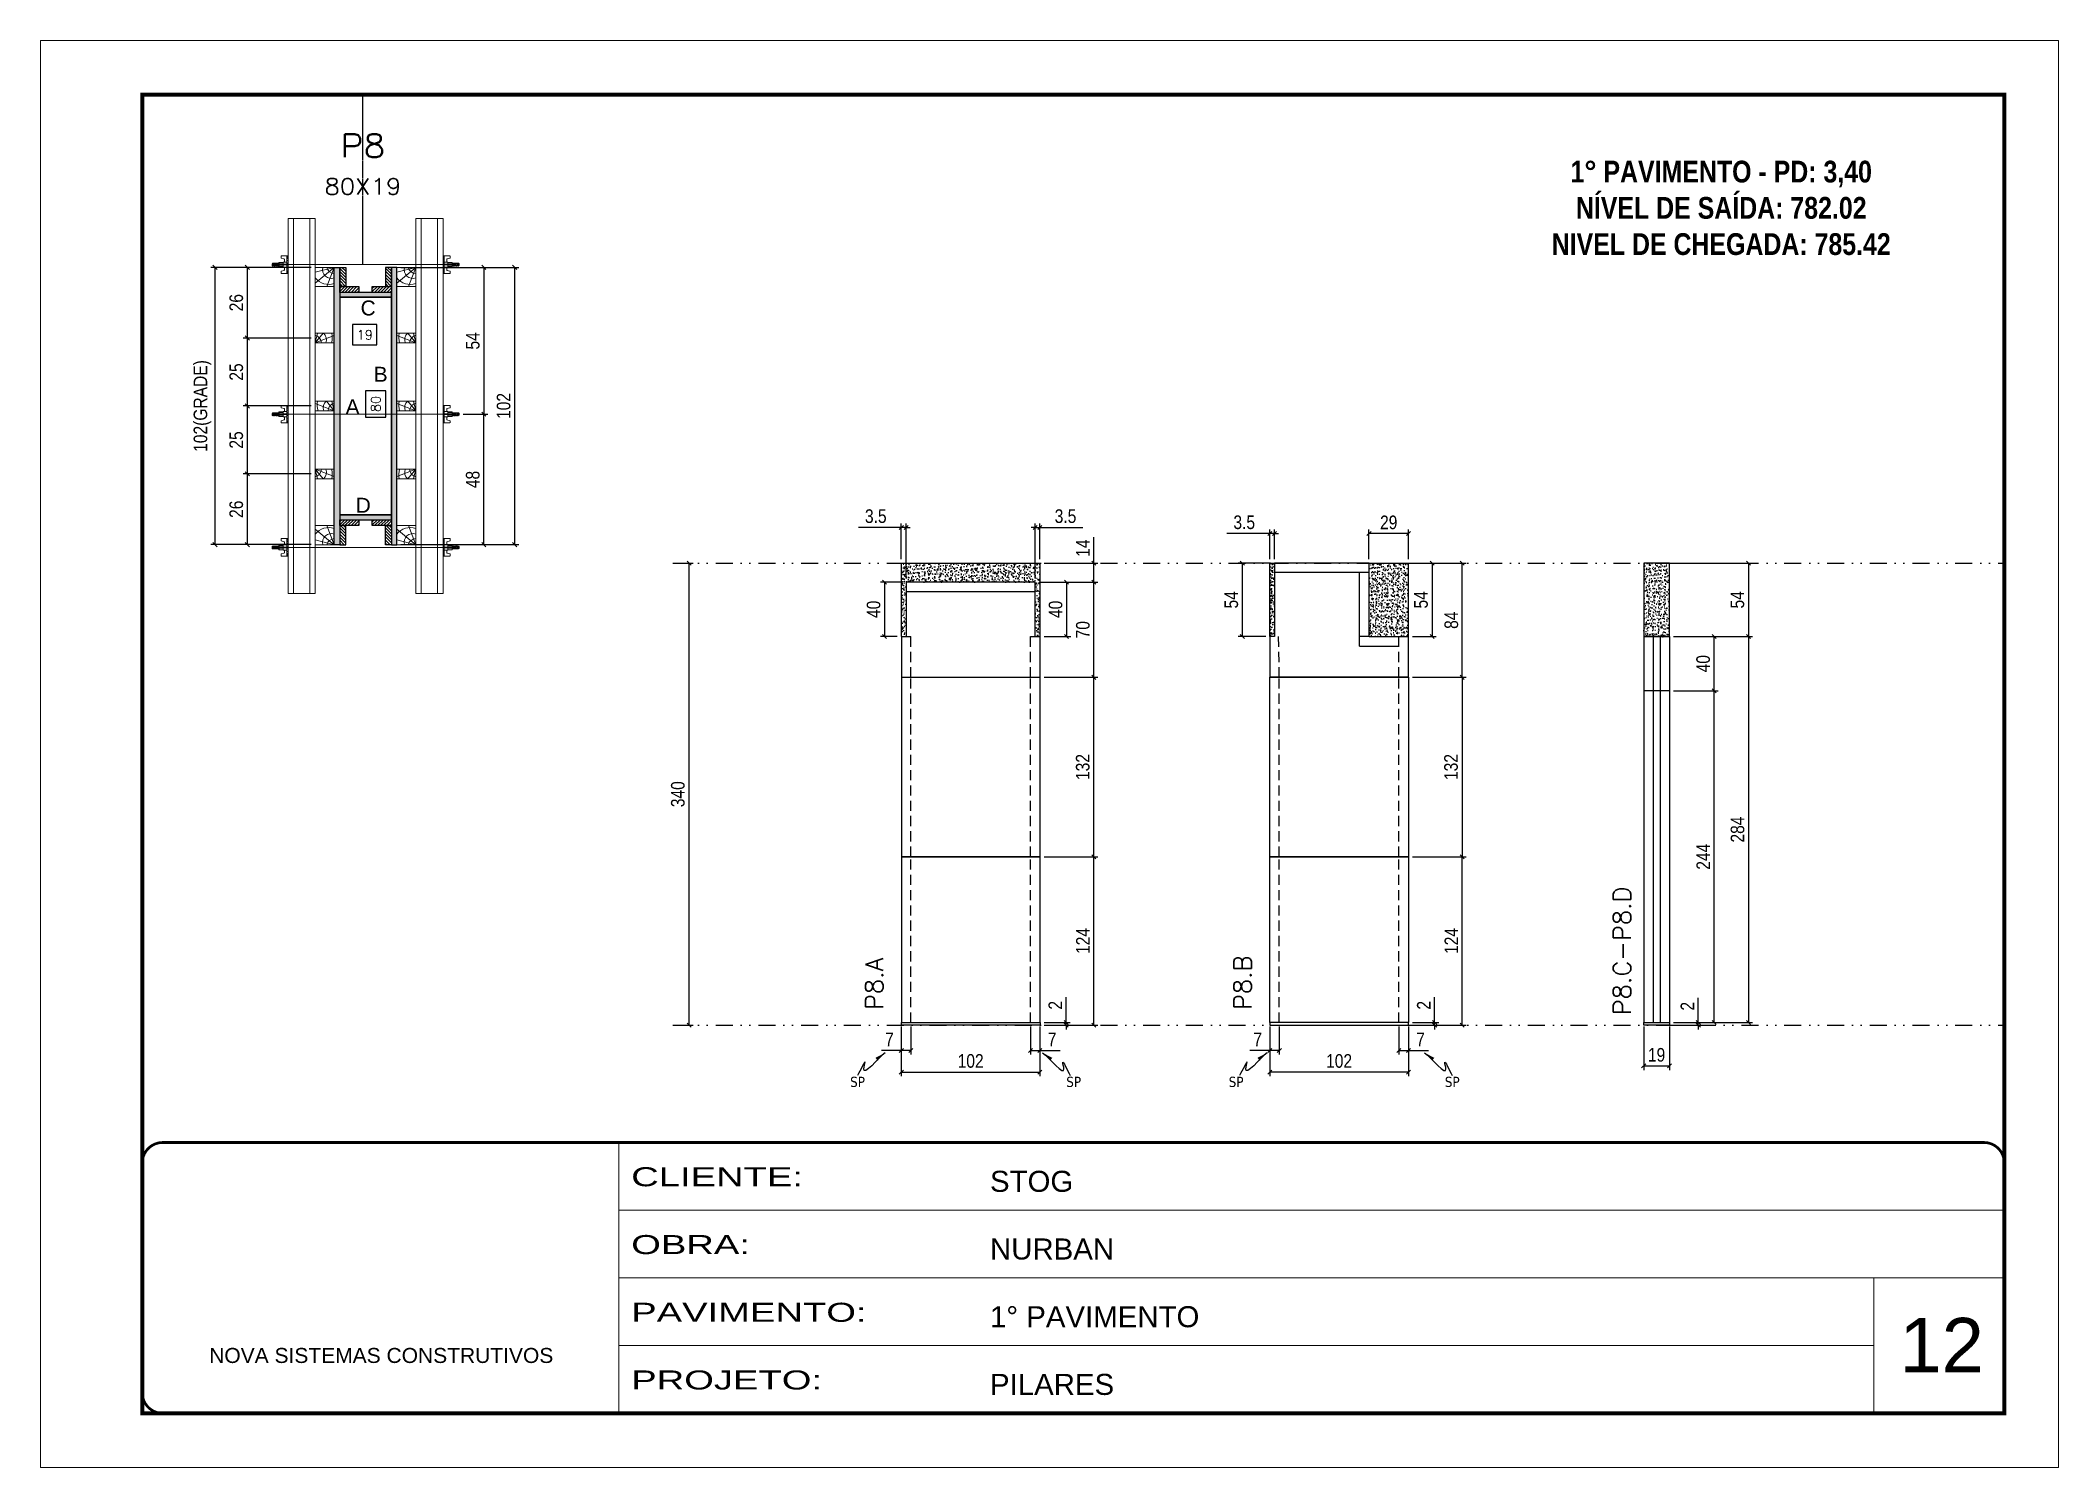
# Model space of a CAD drawing. Header units: millimetres. Extents: x 169816 to 178745, y 96537 to 113647.
# Drawn here: x 174585 to 176070, y 109171 to 110221 of the extents above; entities that cross this region are included whole.
import ezdxf
from ezdxf.enums import TextEntityAlignment as Align

# ---------------------------------------------------------------- set-up
doc = ezdxf.new("R2010")
doc.units = ezdxf.units.MM
for name, pattern in [('CONTINUO', [0]), ('DASHED', [0.75, 0.5, -0.25]), ('DIVIDE2', [0.625, 0.25, -0.125, 0, -0.125, 0, -0.125]), ('HIDDEN', [0.375, 0.25, -0.125])]:
    doc.linetypes.add(name, pattern=pattern)
for name, color, linetype, lineweight in [('CARIMBO', 255, 'Continuous', 9), ('Folhas', 255, 'Continuous', 9), ('Hachura', 251, 'Continuous', 9), ('Madeira', 126, 'Continuous', 18), ('Perfil Metálico', 224, 'Continuous', 18), ('SARRAFO DE PRESSAO', 251, 'DASHED', 9), ('Texto Seção', 7, 'Continuous', 15)]:
    doc.layers.add(name, color=color, linetype=linetype, lineweight=lineweight)
for name, color, linetype in [('CHAPA', 1, 'Continuous'), ('COTA', 241, 'Continuous'), ('Cota Seção (2x)', 241, 'Continuous'), ('MEIO_PONT', 93, 'Continuous'), ('NOMENCLATURA', 7, 'Continuous'), ('Nível', 160, 'Continuous'), ('Painéis', 200, 'Continuous'), ('SARR_2.2x7', 40, 'Continuous'), ('SARRAFO', 251, 'Continuous'), ('Sarrafo de Pressão', 42, 'HIDDEN'), ('texto', 7, 'Continuous'), ('Texto de Titulo', 7, 'Continuous'), ('Texto Qtd Sarr', 242, 'Continuous'), ('TEXTO_GERAL', 7, 'Continuous')]:
    doc.layers.add(name, color=color, linetype=linetype)
doc.styles.add('ARIAL', font='arial.ttf')
doc.styles.add('COTA TECNICA', font='techl___.ttf', dxfattribs={"height": 10})
doc.styles.add('COTA TECNICA 2X', font='techl___.ttf', dxfattribs={"height": 10})
doc.styles.add('COTA TECNICA-50', font='techl___.ttf', dxfattribs={"height": 10})
doc.styles.add('REGUA-120', font='ROMANS.shx', dxfattribs={"height": 15})
doc.styles.add('ROMANC', font='techb___.ttf', dxfattribs={"height": 2.5})
doc.styles.add('ROMANS', font='romans.shx')
doc.styles.get("Standard").update_dxf_attribs({"font": 'arial.ttf'})
doc.styles.add('Tecnologia', font='')
doc.styles.get('Tecnologia').set_extended_font_data('Forgotten Futurist')
doc.dimstyles.new('COTA PAINEL-50', dxfattribs={"dimtxt": 10, "dimasz": 3, "dimexe": 3, "dimexo": 3, "dimgap": 3, "dimtad": 1, "dimdec": 1, "dimzin": 12, "dimdsep": 46, "dimtxsty": 'COTA TECNICA-50', "dimblk1": 'OBLIQUE', "dimblk2": 'OBLIQUE', "dimsah": 1, "dimcen": 0.9, "dimclrd": 4, "dimclre": 4, "dimclrt": 240, "dimadec": 1, "dimazin": 3, "dimtfac": 1, "dimtdec": 1, "dimtmove": 0, "dimatfit": 3, "dimfxl": 1, "dimtolj": 1, "dimtzin": 12, "dimarcsym": 0})
doc.dimstyles.new('PAINEL', dxfattribs={"dimtxt": 10, "dimasz": 3, "dimexe": 3, "dimexo": 3, "dimgap": 3, "dimtad": 1, "dimdec": 1, "dimzin": 12, "dimdsep": 46, "dimtxsty": 'COTA TECNICA', "dimblk1": 'OBLIQUE', "dimblk2": 'OBLIQUE', "dimsah": 1, "dimcen": 0.9, "dimclrd": 4, "dimclre": 4, "dimclrt": 240, "dimadec": 1, "dimazin": 3, "dimtfac": 1, "dimtdec": 1, "dimtmove": 0, "dimatfit": 3, "dimfxl": 1, "dimtolj": 1, "dimtzin": 12, "dimarcsym": 0})
doc.dimstyles.new('SECAO PILAR', dxfattribs={"dimtxt": 10, "dimasz": 3, "dimexe": 3, "dimexo": 3, "dimgap": 3, "dimtad": 1, "dimdec": 1, "dimlfac": 0.5, "dimzin": 12, "dimdsep": 46, "dimtxsty": 'COTA TECNICA 2X', "dimblk1": 'OBLIQUE', "dimblk2": 'OBLIQUE', "dimsah": 1, "dimcen": 0.9, "dimclrd": 256, "dimclre": 256, "dimclrt": 256, "dimadec": 1, "dimazin": 3, "dimtfac": 1, "dimtdec": 1, "dimtmove": 0, "dimatfit": 3, "dimfxl": 1, "dimtolj": 1, "dimtzin": 12, "dimarcsym": 0})
doc.dimstyles.new('SECÇÃO 2', dxfattribs={"dimtxt": 7, "dimasz": 6, "dimexe": 0.18, "dimexo": 2, "dimgap": -4, "dimtad": 3, "dimdec": 1, "dimlfac": 0.5, "dimzin": 12, "dimdsep": 46, "dimtxsty": 'ROMANS', "dimblk": 'ARCHTICK', "dimcen": 0.09, "dimse1": 1, "dimse2": 1, "dimsd1": 1, "dimsd2": 1, "dimclrd": 180, "dimclre": 5, "dimclrt": 1, "dimadec": 0, "dimazin": 3, "dimtfac": 1, "dimtdec": 1, "dimtofl": 0, "dimtmove": 0, "dimatfit": 3, "dimldrblk": 'ARCHTICK', "dimfxl": 1, "dimtolj": 1, "dimtzin": 0, "dimarcsym": 0})
doc.dimstyles.get("Standard").update_dxf_attribs({"dimtxt": 0.18, "dimasz": 0.18, "dimexe": 0.18, "dimexo": 0.0625, "dimgap": 0.09, "dimtad": 0, "dimtih": 1, "dimtoh": 1, "dimdec": 4, "dimzin": 0, "dimdsep": 46, "dimtxsty": 'Standard', "dimcen": 0.09, "dimadec": 0, "dimazin": 0, "dimtfac": 1, "dimtdec": 4, "dimtofl": 0, "dimtmove": 0, "dimatfit": 3, "dimfxl": 1, "dimtolj": 1, "dimtzin": 0, "dimarcsym": 0})
pattern_1 = [(135, (151913.3572, 119353.3252), (-1.12253202, -1.12253202), [])]
pattern_2 = [(135, (151913.3572, 119178.3252), (-1.12253202, -1.12253202), [])]

msp = doc.modelspace()

# ---------------------------------------------------------------- texts
at = {"layer": 'CARIMBO', "style": 'ARIAL'}
msp.add_text('12', height=40, dxfattribs=at).set_placement((175952.38, 109241.52))
at = {"layer": 'NOMENCLATURA', "color": 2, "insert": (175821.26, 110159.52), "char_height": 16, "attachment_point": 2, "style": 'ROMANC'}
msp.add_mtext_dynamic_manual_height_columns('\\P1° PAVIMENTO - PD: 3,40\\PNÍVEL DE SAÍDA: 782.02\\PNIVEL DE CHEGADA: 785.42', width=328.3607, gutter_width=1, heights=[0], dxfattribs=at)
at = {"layer": 'texto', "color": 0, "char_height": 7.5, "attachment_point": 5}
for insert in [(175185.78, 109455.11), (175344.81, 109455.11), (175464.33, 109455.11), (175623.35, 109455.11)]:
    msp.add_mtext('{\\fTahoma|b0|i0|c0|p34;\\C4;SP}', dxfattribs=dict(at, insert=insert))
at = {"layer": 'Texto Seção', "char_height": 13, "width": 285.3299, "attachment_point": 7, "rotation": 90, "style": 'REGUA-120'}
for s, insert in [('\\pxt4;P8.C-P8.D', (175754.79, 109504.2)), ('P8.A', (175204.56, 109508.04)), ('P8.B', (175475.64, 109508.04))]:
    msp.add_mtext(s, dxfattribs=dict(at, insert=insert))
at = {"layer": 'TEXTO_GERAL', "style": 'ARIAL'}
for s, p in [('C', (174825.69, 110024.51)), ('B', (174834.94, 109975.73)), ('A', (174814.22, 109951.82)), ('D', (174822.09, 109879.37))]:
    msp.add_text(s, height=11, dxfattribs=at).set_placement(p, align=Align.MIDDLE_CENTER)

# ---------------------------------------------------------------- blocks, each defined once
blk = doc.blocks.new('9999999999')
at = {"color": 30, "linetype": 'CONTINUO'}
for p, q in [((98564.6, 34230.2), (98564.6, 34429.4)), ((98564.6, 34379.6), (99584, 34379.6)), ((98564.6, 34329.8), (99488, 34329.8)), ((99584, 34329.8), (99488, 34329.8)), ((99488, 34329.8), (99488, 34230.2)), ((98564.6, 34280), (99488, 34280))]:
    blk.add_line(p, q, dxfattribs=at)
at = {"color": 30, "linetype": 'CONTINUO', "const_width": 2}
blk.add_lwpolyline([(99584, 34230.2), (99584, 34414.4, 0.414214), (99569, 34429.4), (98229, 34429.4, 0.414214), (98214, 34414.4), (98214, 34245.2, 0.414214), (98229, 34230.2), (99584, 34230.2)], format="xyb", dxfattribs=at)
at = {"layer": 'Folhas'}
blk.add_lwpolyline([(98139, 34190.2), (99624, 34190.2), (99624, 35240.2), (98139, 35240.2)], close=True, dxfattribs=at)
at = {"layer": 'Folhas', "color": 30, "const_width": 3}
blk.add_lwpolyline([(98214, 34230.2), (99584, 34230.2), (99584, 35200.2), (98214, 35200.2)], close=True, dxfattribs=at)
at = {"color": 7, "linetype": 'Continuous', "ltscale": 5, "style": 'ARIAL'}
for s, height, p in [('STOG', 15.48, (98837.7, 34393.1)), ('NURBAN', 15.48, (98837.7, 34343.3)), ('1° PAVIMENTO', 15.483, (98837.7, 34293.5)), ('NOVA SISTEMAS CONSTRUTIVOS', 11.059, (98263.2, 34267.2)), ('PILARES', 15.48, (98837.7, 34243.7))]:
    blk.add_text(s, height=height, dxfattribs=at).set_placement(p)
at = {"layer": 'Folhas', "color": 7, "style": 'Tecnologia', "width": 1.5}
for s, p in [('CLIENTE:', (98573.7, 34397.2)), ('OBRA:', (98573.7, 34347.3)), ('PAVIMENTO:', (98573.7, 34297.5)), ('PROJETO:', (98573.7, 34247.7))]:
    blk.add_text(s, height=14, dxfattribs=at).set_placement(p)
blk = doc.blocks.new('*D120')
at = {"layer": 'Cota Seção (2x)', "color": 180, "lineweight": -2, "transparency": 16777216}
for p, q in [((174838.8, 109963.5), (174823.8, 109963.5)), ((174823.8, 109963.5), (174823.8, 109944.2)), ((174838.8, 109944.2), (174838.8, 109963.5)), ((174823.8, 109944.2), (174838.8, 109944.2))]:
    blk.add_line(p, q, dxfattribs=at)
at = {"layer": 'Defpoints', "color": 0, "transparency": 16777216}
for p in [(174804.8, 110032.4), (174804.8, 109872.4), (174842.8, 109872.4)]:
    blk.add_point(p, dxfattribs=at)
at = {"layer": 'Cota Seção (2x)', "color": 1, "transparency": 16777216, "insert": (174831.3, 109953.9), "char_height": 7, "attachment_point": 5, "rotation": 90, "style": 'ROMANS'}
blk.add_mtext('\\A1;80', dxfattribs=at)
blk = doc.blocks.new('_ArchTick')
at = {"color": 0, "linetype": 'ByBlock', "const_width": 0.15}
blk.add_lwpolyline([(-0.5, -0.5), (0.5, 0.5)], dxfattribs=at)
blk = doc.blocks.new('_Oblique')
at = {"color": 0, "linetype": 'ByBlock', "lineweight": -2}
blk.add_line((-0.5, -0.5), (0.5, 0.5), dxfattribs=at)
blk = doc.blocks.new('*D121')
at = {"layer": 'Cota Seção (2x)', "lineweight": -2, "transparency": 16777216}
for p, q in [((174849.8, 110054.4), (174936.5, 110054.4)), ((174933.5, 110054.4), (174933.5, 109850.4)), ((174849.8, 109850.4), (174936.5, 109850.4))]:
    blk.add_line(p, q, dxfattribs=at)
at = {"layer": 'Defpoints', "color": 0, "transparency": 16777216}
for p in [(174846.8, 110054.4), (174846.8, 109850.4), (174933.5, 109850.4)]:
    blk.add_point(p, dxfattribs=at)
at = {"layer": 'Cota Seção (2x)', "lineweight": -2, "transparency": 16777216, "xscale": 3, "yscale": 3, "zscale": 3}
for p, rotation in [((174933.5, 110054.4), 90), ((174933.5, 109850.4), 270)]:
    blk.add_blockref('_Oblique', p, dxfattribs=dict(at, rotation=rotation))
at = {"layer": 'Cota Seção (2x)', "transparency": 16777216, "insert": (174925.4, 109952.4), "char_height": 10, "attachment_point": 5, "rotation": 90, "style": 'COTA TECNICA 2X'}
blk.add_mtext('\\A1;102', dxfattribs=at)
blk = doc.blocks.new('*D122')
at = {"layer": 'Cota Seção (2x)', "lineweight": -2, "transparency": 16777216}
for p, q in [((174883.8, 110054.4), (174913.8, 110054.4)), ((174910.8, 110054.4), (174910.8, 109946.3)), ((174895.6, 109946.3), (174913.8, 109946.3))]:
    blk.add_line(p, q, dxfattribs=at)
at = {"layer": 'Defpoints', "color": 0, "transparency": 16777216}
for p in [(174880.8, 110054.4), (174892.6, 109946.3), (174910.8, 109946.3)]:
    blk.add_point(p, dxfattribs=at)
at = {"layer": 'Cota Seção (2x)', "lineweight": -2, "transparency": 16777216, "xscale": 3, "yscale": 3, "zscale": 3}
for p, rotation in [((174910.8, 110054.4), 90), ((174910.8, 109946.3), 270)]:
    blk.add_blockref('_Oblique', p, dxfattribs=dict(at, rotation=rotation))
at = {"layer": 'Cota Seção (2x)', "transparency": 16777216, "insert": (174902.7, 110000.3), "char_height": 10, "attachment_point": 5, "rotation": 90, "style": 'COTA TECNICA 2X'}
blk.add_mtext('\\A1;54', dxfattribs=at)
blk = doc.blocks.new('*D123')
at = {"layer": 'Cota Seção (2x)', "lineweight": -2, "transparency": 16777216}
for p, q in [((174895.6, 109946.3), (174913.8, 109946.3)), ((174910.8, 109850.4), (174910.8, 109946.3)), ((174883.8, 109850.4), (174913.8, 109850.4))]:
    blk.add_line(p, q, dxfattribs=at)
at = {"layer": 'Defpoints', "color": 0, "transparency": 16777216}
for p in [(174892.6, 109946.3), (174910.8, 109946.3), (174880.8, 109850.4)]:
    blk.add_point(p, dxfattribs=at)
at = {"layer": 'Cota Seção (2x)', "lineweight": -2, "transparency": 16777216, "xscale": 3, "yscale": 3, "zscale": 3}
for p, rotation in [((174910.8, 109946.3), 90), ((174910.8, 109850.4), 270)]:
    blk.add_blockref('_Oblique', p, dxfattribs=dict(at, rotation=rotation))
at = {"layer": 'Cota Seção (2x)', "transparency": 16777216, "insert": (174902.7, 109898.3), "char_height": 10, "attachment_point": 5, "rotation": 90, "style": 'COTA TECNICA 2X'}
blk.add_mtext('\\A1;48', dxfattribs=at)
blk = doc.blocks.new('*D124')
at = {"layer": 'Cota Seção (2x)', "color": 180, "lineweight": -2, "transparency": 16777216}
for p, q in [((174832.2, 110012.3), (174814.2, 110012.3)), ((174814.2, 110012.3), (174814.2, 109997.3)), ((174832.2, 109997.3), (174832.2, 110012.3)), ((174814.2, 109997.3), (174832.2, 109997.3))]:
    blk.add_line(p, q, dxfattribs=at)
at = {"layer": 'Defpoints', "color": 0, "transparency": 16777216}
for p in [(174804.8, 110032.4), (174842.8, 110032.4), (174842.8, 109993.3)]:
    blk.add_point(p, dxfattribs=at)
at = {"layer": 'Cota Seção (2x)', "color": 1, "transparency": 16777216, "insert": (174823.2, 110004.8), "char_height": 7, "attachment_point": 5, "style": 'ROMANS'}
blk.add_mtext('\\A1;19', dxfattribs=at)
blk = doc.blocks.new('titulo1')
at = {"layer": 'Defpoints', "color": 252, "linetype": 'HIDDEN', "ltscale": 2}
blk.add_line((0, 0), (0, 125), dxfattribs=at)
at = {"layer": 'Defpoints', "style": 'ROMANS', "oblique": 15}
blk.add_attdef('FOLHA', text='', height=10, dxfattribs=at).set_placement((0, 15.6), align=Align.MIDDLE_CENTER)
at = {"layer": 'Texto Qtd Sarr', "color": 3, "style": 'ROMANS', "oblique": 15}
for tag, height, p in [('TITULO', 17, (0, 71.4)), ('SEÇÃO', 12, (0, 41.5))]:
    blk.add_attdef(tag, text='', height=height, dxfattribs=at).set_placement(p, align=Align.MIDDLE_CENTER)
blk = doc.blocks.new('PONTALETE')
at = {"layer": 'Madeira'}
for q in [(2.71, 7), (7, 5.76), (7, 1.74)]:
    blk.add_line((0, 0), q, dxfattribs=at)
blk.add_lwpolyline([(0, 0), (7, 0), (7, 7), (0, 7)], close=True, dxfattribs=at)
for centre, radius, start, end in [((2.04, 0.06), 6.23, 37.28179, 109.09128), ((1.09, 0.9), 3.19, 343.60304, 109.98471), ((-0.21, -0.78), 3.09, 14.63219, 86.0383)]:
    blk.add_arc(centre, radius, start, end, dxfattribs=at)
blk = doc.blocks.new('*D125')
at = {"layer": 'Cota Seção (2x)', "lineweight": -2, "transparency": 16777216}
for p, q in [((174783.8, 110054.4), (174710, 110054.4)), ((174713, 110054.4), (174713, 109850.4)), ((174783.8, 109850.4), (174710, 109850.4))]:
    blk.add_line(p, q, dxfattribs=at)
at = {"layer": 'Defpoints', "color": 0, "transparency": 16777216}
for p in [(174786.8, 110054.4), (174713, 109850.4), (174786.8, 109850.4)]:
    blk.add_point(p, dxfattribs=at)
at = {"layer": 'Cota Seção (2x)', "lineweight": -2, "transparency": 16777216, "xscale": 3, "yscale": 3, "zscale": 3}
for p, rotation in [((174713, 110054.4), 90), ((174713, 109850.4), 270)]:
    blk.add_blockref('_Oblique', p, dxfattribs=dict(at, rotation=rotation))
at = {"layer": 'Cota Seção (2x)', "transparency": 16777216, "insert": (174703.8, 109952.4), "char_height": 10, "attachment_point": 5, "rotation": 90, "style": 'COTA TECNICA 2X'}
blk.add_mtext('\\A1;102(GRADE)', dxfattribs=at)
blk = doc.blocks.new('*D126')
at = {"layer": 'Cota Seção (2x)', "lineweight": -2, "transparency": 16777216}
for p, q in [((174783.8, 109902.4), (174733.8, 109902.4)), ((174736.8, 109902.4), (174736.8, 109850.4)), ((174783.8, 109850.4), (174733.8, 109850.4))]:
    blk.add_line(p, q, dxfattribs=at)
at = {"layer": 'Defpoints', "color": 0, "transparency": 16777216}
for p in [(174786.8, 109902.4), (174736.8, 109850.4), (174786.8, 109850.4)]:
    blk.add_point(p, dxfattribs=at)
at = {"layer": 'Cota Seção (2x)', "lineweight": -2, "transparency": 16777216, "xscale": 3, "yscale": 3, "zscale": 3}
for p, rotation in [((174736.8, 109902.4), 90), ((174736.8, 109850.4), 270)]:
    blk.add_blockref('_Oblique', p, dxfattribs=dict(at, rotation=rotation))
at = {"layer": 'Cota Seção (2x)', "transparency": 16777216, "insert": (174728.7, 109876.4), "char_height": 10, "attachment_point": 5, "rotation": 90, "style": 'COTA TECNICA 2X'}
blk.add_mtext('\\A1;26', dxfattribs=at)
blk = doc.blocks.new('MEIO PONTALETE')
at = {"layer": 'Madeira'}
for q in [(2.71, 7), (3.5, 2.88), (3.5, 0.87)]:
    blk.add_line((0, 0), q, dxfattribs=at)
blk.add_lwpolyline([(0, 0), (3.5, 0), (3.5, 7), (0, 7)], close=True, dxfattribs=at)
for centre, radius, start, end in [((2.04, 0.06), 6.23, 76.44987, 109.09128), ((1.09, 0.9), 3.19, 40.90626, 109.98471), ((-0.21, -0.78), 3.09, 14.63219, 86.0383)]:
    blk.add_arc(centre, radius, start, end, dxfattribs=at)
blk = doc.blocks.new('C')
at = {"layer": 'Hachura', "color": 0}
for p, q in [((0, 3.22), (0, -3.22)), ((0.45, 3.22), (0, 3.22)), ((0.46, 3.16), (0, 3.16)), ((0.46, 3.05), (0, 3.05)), ((0.46, 2.88), (0, 2.88)), ((0, 2.75), (0, -1.16)), ((0.46, 2.65), (0, 2.65)), ((0.46, 2.23), (0, 2.23)), ((0.46, 1.51), (0, 1.51)), ((0.39, 0.49), (0.17, 0.49)), ((0.45, -3.23), (0.45, 3.22)), ((0.45, 3.22), (2.58, 3.22)), ((1.74, 0.97), (0.45, 0.97)), ((1.45, 0.1), (0.45, 0.1)), ((1.35, 1.94), (1.35, 0.96)), ((2.58, 2.39), (1.47, 2.09)), ((1.74, -0.97), (1.74, 0.97)), ((1.74, 0.97), (1.74, 0.84)), ((1.74, 0.97), (1.74, 0.84)), ((1.74, 0.84), (3.35, 0.84)), ((3.35, 0.45), (1.74, 0.45)), ((2.58, 3.22), (2.58, 2.39)), ((3.32, 0.84), (3.32, -0.84)), ((3.35, 0.84), (3.35, -0.84)), ((3.68, 0.45), (3.35, 0.45)), ((3.84, -0.52), (3.35, 0.45)), ((3.35, 0.06), (3.67, -0.57)), ((3.68, 0.45), (4.16, -0.52)), ((3.72, 0.5), (4.25, -0.57)), ((4.37, -0.55), (3.83, 0.53)), ((4.15, 0.45), (3.93, 0.45)), ((4.42, -0.52), (3.93, 0.45)), ((4.15, 0.45), (4.26, 0.45)), ((4.26, 0.45), (4.74, -0.52)), ((4.3, 0.5), (4.83, -0.57)), ((4.95, -0.55), (4.41, 0.53)), ((4.51, 0.45), (4.84, 0.45)), ((5, -0.52), (4.51, 0.45)), ((4.84, 0.45), (5.32, -0.52)), ((4.88, 0.5), (5.41, -0.57)), ((5.53, -0.55), (4.99, 0.53)), ((5.58, -0.52), (5.09, 0.45)), ((5.42, 0.45), (5.09, 0.45)), ((5.58, -0.52), (5.09, 0.45)), ((5.42, 0.45), (5.74, -0.19)), ((5.46, 0.5), (5.74, -0.07)), ((5.74, 0.19), (5.57, 0.53)), ((5.74, 0.32), (5.68, 0.45)), ((5.68, 0.45), (5.74, 0.45)), ((5.74, 0.45), (5.9, 0.29)), ((5.74, 0.45), (5.74, -0.52)), ((5.9, -0.36), (5.9, 0.29)), ((0.45, 0), (0, 0)), ((0.46, -1.52), (0, -1.52)), ((0.46, -2.23), (0, -2.23)), ((0.46, -2.65), (0, -2.65)), ((0.46, -2.88), (0, -2.88)), ((0.46, -3.05), (0, -3.05)), ((0.46, -3.16), (0, -3.16)), ((0, -3.22), (2.57, -3.22)), ((0.08, -0.48), (0.29, -0.48)), ((0.29, -0.48), (0.4, -0.48)), ((0.45, 0), (0.45, -0.97)), ((0.45, -0.16), (1.45, -0.16)), ((0.45, -0.65), (0.45, -0.32)), ((0.45, -3.23), (0.45, -0.65)), ((0.45, -0.97), (1.74, -0.97)), ((1.35, -1.94), (1.35, -0.97)), ((2.58, -2.39), (1.47, -2.1)), ((3.35, -0.32), (1.74, -0.32)), ((3.35, -0.84), (1.74, -0.84)), ((2.58, -3.23), (2.58, -2.39)), ((3.35, -0.07), (3.58, -0.52)), ((3.35, -0.52), (3.58, -0.52)), ((3.84, -0.52), (4.16, -0.52)), ((4.42, -0.52), (4.74, -0.52)), ((4.63, -0.52), (4.74, -0.52)), ((5, -0.52), (5.32, -0.52)), ((5.58, -0.52), (5.74, -0.52)), ((5.74, -0.52), (5.9, -0.36)), ((5.74, -0.52), (5.74, -0.52))]:
    blk.add_line(p, q, dxfattribs=at)
for centre, radius, start, end in [((1.52, 1.94), 0.161, 104.74356, 180), ((1.44, -0.03), 0.129, 272.69497, 87.30503), ((3.81, 0.39), 0.143, 25.56881, 154.43119), ((4.39, 0.39), 0.143, 25.56881, 154.43119), ((4.97, 0.39), 0.143, 25.56881, 154.43119), ((5.55, 0.39), 0.143, 25.56881, 154.43119), ((0.17, -0.37), 0.174, 221.74404, 317.85924), ((1.52, -1.94), 0.161, 180, 255.25644), ((3.71, -0.4), 0.174, 222.14076, 318.25596), ((4.29, -0.4), 0.174, 222.14076, 318.25596), ((4.87, -0.4), 0.174, 222.14076, 318.25596), ((5.45, -0.4), 0.174, 222.14076, 318.25596), ((5.61, -0.4), 0.174, 317.85924, 318.25596)]:
    blk.add_arc(centre, radius, start, end, dxfattribs=at)
blk = doc.blocks.new('*D118')
at = {"layer": 'COTA', "lineweight": -2, "transparency": 16777216}
for p, q in [((174783.8, 110054.4), (174733.8, 110054.4)), ((174736.8, 110054.4), (174736.8, 110002.4)), ((174783.8, 110002.4), (174733.8, 110002.4))]:
    blk.add_line(p, q, dxfattribs=at)
at = {"layer": 'Defpoints', "color": 0, "transparency": 16777216}
for p in [(174786.8, 110054.4), (174736.8, 110002.4), (174786.8, 110002.4)]:
    blk.add_point(p, dxfattribs=at)
at = {"layer": 'COTA', "lineweight": -2, "transparency": 16777216, "xscale": 3, "yscale": 3, "zscale": 3}
for p, rotation in [((174736.8, 110054.4), 90), ((174736.8, 110002.4), 270)]:
    blk.add_blockref('_Oblique', p, dxfattribs=dict(at, rotation=rotation))
at = {"layer": 'COTA', "transparency": 16777216, "insert": (174728.7, 110028.4), "char_height": 10, "attachment_point": 5, "rotation": 90, "style": 'COTA TECNICA 2X'}
blk.add_mtext('\\A1;26', dxfattribs=at)
blk = doc.blocks.new('*D119')
at = {"layer": 'Cota Seção (2x)', "lineweight": -2, "transparency": 16777216}
for p, q in [((174783.8, 110002.4), (174733.8, 110002.4)), ((174736.8, 110002.4), (174736.8, 109952.4)), ((174783.8, 109952.4), (174733.8, 109952.4))]:
    blk.add_line(p, q, dxfattribs=at)
at = {"layer": 'Defpoints', "color": 0, "transparency": 16777216}
for p in [(174786.8, 110002.4), (174736.8, 109952.4), (174786.8, 109952.4)]:
    blk.add_point(p, dxfattribs=at)
at = {"layer": 'Cota Seção (2x)', "lineweight": -2, "transparency": 16777216, "xscale": 3, "yscale": 3, "zscale": 3}
for p, rotation in [((174736.8, 110002.4), 90), ((174736.8, 109952.4), 270)]:
    blk.add_blockref('_Oblique', p, dxfattribs=dict(at, rotation=rotation))
at = {"layer": 'Cota Seção (2x)', "transparency": 16777216, "insert": (174728.7, 109977.4), "char_height": 10, "attachment_point": 5, "rotation": 90, "style": 'COTA TECNICA 2X'}
blk.add_mtext('\\A1;25', dxfattribs=at)
blk = doc.blocks.new('*D127')
at = {"layer": 'Cota Seção (2x)', "lineweight": -2, "transparency": 16777216}
for p, q in [((174783.8, 109952.4), (174733.8, 109952.4)), ((174736.8, 109952.4), (174736.8, 109902.4)), ((174783.8, 109902.4), (174733.8, 109902.4))]:
    blk.add_line(p, q, dxfattribs=at)
at = {"layer": 'Defpoints', "color": 0, "transparency": 16777216}
for p in [(174786.8, 109952.4), (174736.8, 109902.4), (174786.8, 109902.4)]:
    blk.add_point(p, dxfattribs=at)
at = {"layer": 'Cota Seção (2x)', "lineweight": -2, "transparency": 16777216, "xscale": 3, "yscale": 3, "zscale": 3}
for p, rotation in [((174736.8, 109952.4), 90), ((174736.8, 109902.4), 270)]:
    blk.add_blockref('_Oblique', p, dxfattribs=dict(at, rotation=rotation))
at = {"layer": 'Cota Seção (2x)', "transparency": 16777216, "insert": (174728.7, 109927.4), "char_height": 10, "attachment_point": 5, "rotation": 90, "style": 'COTA TECNICA 2X'}
blk.add_mtext('\\A1;25', dxfattribs=at)
blk = doc.blocks.new('*D359')
at = {"layer": 'COTA', "color": 4, "lineweight": -2, "transparency": 16777216}
for p, q in [((175053, 109836.8), (175064.8, 109836.8)), ((175061.8, 109496.8), (175061.8, 109836.8)), ((175053, 109496.8), (175064.8, 109496.8))]:
    blk.add_line(p, q, dxfattribs=at)
at = {"layer": 'Defpoints', "color": 0, "transparency": 16777216}
for p in [(175050, 109836.8), (175061.8, 109836.8), (175050, 109496.8)]:
    blk.add_point(p, dxfattribs=at)
at = {"layer": 'COTA', "color": 4, "lineweight": -2, "transparency": 16777216, "xscale": 3, "yscale": 3, "zscale": 3}
for p, rotation in [((175061.8, 109836.8), 90), ((175061.8, 109496.8), 270)]:
    blk.add_blockref('_Oblique', p, dxfattribs=dict(at, rotation=rotation))
at = {"layer": 'COTA', "color": 240, "transparency": 16777216, "insert": (175053.6, 109666.8), "char_height": 10, "attachment_point": 5, "rotation": 90, "style": 'COTA TECNICA-50'}
blk.add_mtext('\\A1;340', dxfattribs=at)
blk = doc.blocks.new('*D336')
at = {"layer": 'COTA', "color": 4, "lineweight": -2, "transparency": 16777216}
for p, q in [((175489.1, 109495.8), (175489.1, 109459.4)), ((175591.1, 109495.8), (175591.1, 109459.4)), ((175591.1, 109462.4), (175489.1, 109462.4))]:
    blk.add_line(p, q, dxfattribs=at)
at = {"layer": 'Defpoints', "color": 0, "transparency": 16777216}
for p in [(175489.1, 109498.8), (175591.1, 109498.8), (175489.1, 109462.4)]:
    blk.add_point(p, dxfattribs=at)
at = {"layer": 'COTA', "color": 4, "lineweight": -2, "transparency": 16777216, "xscale": 3, "yscale": 3, "zscale": 3, "rotation": 180}
blk.add_blockref('_Oblique', (175489.1, 109462.4), dxfattribs=at)
at = {"layer": 'COTA', "color": 4, "lineweight": -2, "transparency": 16777216, "xscale": 3, "yscale": 3, "zscale": 3}
blk.add_blockref('_Oblique', (175591.1, 109462.4), dxfattribs=at)
at = {"layer": 'COTA', "color": 240, "transparency": 16777216, "insert": (175540.1, 109470.5), "char_height": 10, "attachment_point": 5, "style": 'COTA TECNICA'}
blk.add_mtext('\\A1;102', dxfattribs=at)
blk = doc.blocks.new('*D337')
at = {"layer": 'COTA', "color": 4, "lineweight": -2, "transparency": 16777216}
for p, q in [((175584.1, 109495.8), (175584.1, 109475.3)), ((175591.1, 109493.8), (175591.1, 109475.3)), ((175584.1, 109478.3), (175591.1, 109478.3)), ((175591.1, 109478.3), (175605.8, 109478.3))]:
    blk.add_line(p, q, dxfattribs=at)
at = {"layer": 'Defpoints', "color": 0, "transparency": 16777216}
for p in [(175584.1, 109498.8), (175591.1, 109496.8), (175591.1, 109478.3)]:
    blk.add_point(p, dxfattribs=at)
at = {"layer": 'COTA', "color": 4, "lineweight": -2, "transparency": 16777216, "xscale": 3, "yscale": 3, "zscale": 3, "rotation": 180}
blk.add_blockref('_Oblique', (175584.1, 109478.3), dxfattribs=at)
at = {"layer": 'COTA', "color": 4, "lineweight": -2, "transparency": 16777216, "xscale": 3, "yscale": 3, "zscale": 3}
blk.add_blockref('_Oblique', (175591.1, 109478.3), dxfattribs=at)
at = {"layer": 'COTA', "color": 240, "transparency": 16777216, "insert": (175600, 109486.4), "char_height": 10, "attachment_point": 5, "style": 'COTA TECNICA-50'}
blk.add_mtext('\\A1;7', dxfattribs=at)
blk = doc.blocks.new('*D338')
at = {"layer": 'COTA', "color": 4, "lineweight": -2, "transparency": 16777216}
for p, q in [((175489.1, 109493.8), (175489.1, 109475.3)), ((175496.1, 109495.8), (175496.1, 109475.3)), ((175489.1, 109478.3), (175474.4, 109478.3)), ((175496.1, 109478.3), (175489.1, 109478.3))]:
    blk.add_line(p, q, dxfattribs=at)
at = {"layer": 'Defpoints', "color": 0, "transparency": 16777216}
for p in [(175489.1, 109496.8), (175496.1, 109498.8), (175489.1, 109478.3)]:
    blk.add_point(p, dxfattribs=at)
at = {"layer": 'COTA', "color": 4, "lineweight": -2, "transparency": 16777216, "xscale": 3, "yscale": 3, "zscale": 3, "rotation": 180}
blk.add_blockref('_Oblique', (175489.1, 109478.3), dxfattribs=at)
at = {"layer": 'COTA', "color": 4, "lineweight": -2, "transparency": 16777216, "xscale": 3, "yscale": 3, "zscale": 3}
blk.add_blockref('_Oblique', (175496.1, 109478.3), dxfattribs=at)
at = {"layer": 'COTA', "color": 240, "transparency": 16777216, "insert": (175480.2, 109486.4), "char_height": 10, "attachment_point": 5, "style": 'COTA TECNICA-50'}
blk.add_mtext('\\A1;7', dxfattribs=at)
blk = doc.blocks.new('*D339')
at = {"layer": 'COTA', "color": 4, "linetype": 'ByBlock', "lineweight": -2, "transparency": 16777216}
for p, q in [((175594.1, 109620.8), (175633.7, 109620.8)), ((175630.7, 109496.8), (175630.7, 109620.8)), ((175594.1, 109496.8), (175633.7, 109496.8))]:
    blk.add_line(p, q, dxfattribs=at)
at = {"layer": 'Defpoints', "color": 0, "linetype": 'ByBlock', "transparency": 16777216}
for p in [(175591.1, 109620.8), (175630.7, 109620.8), (175591.1, 109496.8)]:
    blk.add_point(p, dxfattribs=at)
at = {"layer": 'COTA', "color": 4, "linetype": 'ByBlock', "lineweight": -2, "transparency": 16777216, "xscale": 3, "yscale": 3, "zscale": 3}
for p, rotation in [((175630.7, 109620.8), 90), ((175630.7, 109496.8), 270)]:
    blk.add_blockref('_Oblique', p, dxfattribs=dict(at, rotation=rotation))
at = {"layer": 'COTA', "color": 240, "linetype": 'ByBlock', "transparency": 16777216, "insert": (175622.7, 109558.8), "char_height": 10, "attachment_point": 5, "rotation": 90, "style": 'COTA TECNICA'}
blk.add_mtext('\\A1;124', dxfattribs=at)
blk = doc.blocks.new('*D340')
at = {"layer": 'COTA', "color": 4, "lineweight": -2, "transparency": 16777216}
for p, q in [((175610.4, 109498.8), (175610.4, 109517.6)), ((175594.1, 109498.8), (175613.4, 109498.8)), ((175594.1, 109496.8), (175613.4, 109496.8)), ((175610.4, 109496.8), (175610.4, 109498.8)), ((175610.4, 109496.8), (175610.4, 109493.8))]:
    blk.add_line(p, q, dxfattribs=at)
at = {"layer": 'Defpoints', "color": 0, "transparency": 16777216}
for p in [(175591.1, 109498.8), (175591.1, 109496.8), (175610.4, 109496.8)]:
    blk.add_point(p, dxfattribs=at)
at = {"layer": 'COTA', "color": 4, "lineweight": -2, "transparency": 16777216, "xscale": 3, "yscale": 3, "zscale": 3}
for p, rotation in [((175610.4, 109498.8), 270), ((175610.4, 109496.8), 90)]:
    blk.add_blockref('_Oblique', p, dxfattribs=dict(at, rotation=rotation))
at = {"layer": 'COTA', "color": 240, "transparency": 16777216, "insert": (175602.4, 109511.5), "char_height": 10, "attachment_point": 5, "rotation": 90, "style": 'COTA TECNICA-50'}
blk.add_mtext('\\A1;2', dxfattribs=at)
blk = doc.blocks.new('*D341')
at = {"layer": 'COTA', "color": 4, "linetype": 'ByBlock', "lineweight": -2, "transparency": 16777216}
for p, q in [((175594.1, 109620.8), (175633.7, 109620.8)), ((175630.7, 109496.8), (175630.7, 109620.8)), ((175594.1, 109496.8), (175633.7, 109496.8))]:
    blk.add_line(p, q, dxfattribs=at)
at = {"layer": 'Defpoints', "color": 0, "linetype": 'ByBlock', "transparency": 16777216}
for p in [(175591.1, 109620.8), (175630.7, 109620.8), (175591.1, 109496.8)]:
    blk.add_point(p, dxfattribs=at)
at = {"layer": 'COTA', "color": 4, "linetype": 'ByBlock', "lineweight": -2, "transparency": 16777216, "xscale": 3, "yscale": 3, "zscale": 3}
for p, rotation in [((175630.7, 109620.8), 90), ((175630.7, 109496.8), 270)]:
    blk.add_blockref('_Oblique', p, dxfattribs=dict(at, rotation=rotation))
at = {"layer": 'COTA', "color": 240, "linetype": 'ByBlock', "transparency": 16777216, "insert": (175622.7, 109558.8), "char_height": 10, "attachment_point": 5, "rotation": 90, "style": 'COTA TECNICA'}
blk.add_mtext('\\A1;124', dxfattribs=at)
blk = doc.blocks.new('*D342')
at = {"layer": 'COTA', "color": 4, "lineweight": -2, "transparency": 16777216}
for p, q in [((175594.1, 109836.8), (175633.7, 109836.8)), ((175630.7, 109752.8), (175630.7, 109836.8)), ((175594.1, 109752.8), (175633.7, 109752.8))]:
    blk.add_line(p, q, dxfattribs=at)
at = {"layer": 'Defpoints', "color": 0, "transparency": 16777216}
for p in [(175591.1, 109836.8), (175630.7, 109836.8), (175591.1, 109752.8)]:
    blk.add_point(p, dxfattribs=at)
at = {"layer": 'COTA', "color": 4, "lineweight": -2, "transparency": 16777216, "xscale": 3, "yscale": 3, "zscale": 3}
for p, rotation in [((175630.7, 109836.8), 90), ((175630.7, 109752.8), 270)]:
    blk.add_blockref('_Oblique', p, dxfattribs=dict(at, rotation=rotation))
at = {"layer": 'COTA', "color": 240, "transparency": 16777216, "insert": (175622.7, 109794.8), "char_height": 10, "attachment_point": 5, "rotation": 90, "style": 'COTA TECNICA-50'}
blk.add_mtext('\\A1;84', dxfattribs=at)
blk = doc.blocks.new('*D343')
at = {"layer": 'COTA', "color": 4, "lineweight": -2, "transparency": 16777216}
for p, q in [((175218, 109495.8), (175218, 109459.4)), ((175320, 109495.8), (175320, 109459.4)), ((175218, 109462.4), (175320, 109462.4))]:
    blk.add_line(p, q, dxfattribs=at)
at = {"layer": 'Defpoints', "color": 0, "transparency": 16777216}
for p in [(175218, 109498.8), (175320, 109498.8), (175320, 109462.4)]:
    blk.add_point(p, dxfattribs=at)
at = {"layer": 'COTA', "color": 4, "lineweight": -2, "transparency": 16777216, "xscale": 3, "yscale": 3, "zscale": 3, "rotation": 180}
blk.add_blockref('_Oblique', (175218, 109462.4), dxfattribs=at)
at = {"layer": 'COTA', "color": 4, "lineweight": -2, "transparency": 16777216, "xscale": 3, "yscale": 3, "zscale": 3}
blk.add_blockref('_Oblique', (175320, 109462.4), dxfattribs=at)
at = {"layer": 'COTA', "color": 240, "transparency": 16777216, "insert": (175269, 109470.5), "char_height": 10, "attachment_point": 5, "style": 'COTA TECNICA'}
blk.add_mtext('\\A1;102', dxfattribs=at)
blk = doc.blocks.new('*D344')
at = {"layer": 'COTA', "color": 4, "lineweight": -2, "transparency": 16777216}
for p, q in [((175218, 109493.8), (175218, 109475.3)), ((175225, 109495.8), (175225, 109475.3)), ((175218, 109478.3), (175203.3, 109478.3)), ((175225, 109478.3), (175218, 109478.3))]:
    blk.add_line(p, q, dxfattribs=at)
at = {"layer": 'Defpoints', "color": 0, "transparency": 16777216}
for p in [(175218, 109496.8), (175225, 109498.8), (175218, 109478.3)]:
    blk.add_point(p, dxfattribs=at)
at = {"layer": 'COTA', "color": 4, "lineweight": -2, "transparency": 16777216, "xscale": 3, "yscale": 3, "zscale": 3, "rotation": 180}
blk.add_blockref('_Oblique', (175218, 109478.3), dxfattribs=at)
at = {"layer": 'COTA', "color": 4, "lineweight": -2, "transparency": 16777216, "xscale": 3, "yscale": 3, "zscale": 3}
blk.add_blockref('_Oblique', (175225, 109478.3), dxfattribs=at)
at = {"layer": 'COTA', "color": 240, "transparency": 16777216, "insert": (175209.2, 109486.4), "char_height": 10, "attachment_point": 5, "style": 'COTA TECNICA-50'}
blk.add_mtext('\\A1;7', dxfattribs=at)
blk = doc.blocks.new('*D345')
at = {"layer": 'COTA', "color": 4, "lineweight": -2, "transparency": 16777216}
for p, q in [((175313, 109495.8), (175313, 109475.3)), ((175320, 109493.8), (175320, 109475.3)), ((175313, 109478.3), (175320, 109478.3)), ((175320, 109478.3), (175334.8, 109478.3))]:
    blk.add_line(p, q, dxfattribs=at)
at = {"layer": 'Defpoints', "color": 0, "transparency": 16777216}
for p in [(175313, 109498.8), (175320, 109496.8), (175320, 109478.3)]:
    blk.add_point(p, dxfattribs=at)
at = {"layer": 'COTA', "color": 4, "lineweight": -2, "transparency": 16777216, "xscale": 3, "yscale": 3, "zscale": 3, "rotation": 180}
blk.add_blockref('_Oblique', (175313, 109478.3), dxfattribs=at)
at = {"layer": 'COTA', "color": 4, "lineweight": -2, "transparency": 16777216, "xscale": 3, "yscale": 3, "zscale": 3}
blk.add_blockref('_Oblique', (175320, 109478.3), dxfattribs=at)
at = {"layer": 'COTA', "color": 240, "transparency": 16777216, "insert": (175328.9, 109486.4), "char_height": 10, "attachment_point": 5, "style": 'COTA TECNICA-50'}
blk.add_mtext('\\A1;7', dxfattribs=at)
blk = doc.blocks.new('*D346')
at = {"layer": 'COTA', "color": 4, "linetype": 'ByBlock', "lineweight": -2, "transparency": 16777216}
for p, q in [((175323, 109620.8), (175362.7, 109620.8)), ((175359.7, 109496.8), (175359.7, 109620.8)), ((175323, 109496.8), (175362.7, 109496.8))]:
    blk.add_line(p, q, dxfattribs=at)
at = {"layer": 'Defpoints', "color": 0, "linetype": 'ByBlock', "transparency": 16777216}
for p in [(175320, 109620.8), (175359.7, 109620.8), (175320, 109496.8)]:
    blk.add_point(p, dxfattribs=at)
at = {"layer": 'COTA', "color": 4, "linetype": 'ByBlock', "lineweight": -2, "transparency": 16777216, "xscale": 3, "yscale": 3, "zscale": 3}
for p, rotation in [((175359.7, 109620.8), 90), ((175359.7, 109496.8), 270)]:
    blk.add_blockref('_Oblique', p, dxfattribs=dict(at, rotation=rotation))
at = {"layer": 'COTA', "color": 240, "linetype": 'ByBlock', "transparency": 16777216, "insert": (175351.6, 109558.8), "char_height": 10, "attachment_point": 5, "rotation": 90, "style": 'COTA TECNICA'}
blk.add_mtext('\\A1;124', dxfattribs=at)
blk = doc.blocks.new('*D347')
at = {"layer": 'COTA', "color": 4, "lineweight": -2, "transparency": 16777216}
for p, q in [((175339.3, 109498.8), (175339.3, 109517.6)), ((175323, 109498.8), (175342.3, 109498.8)), ((175323, 109496.8), (175342.3, 109496.8)), ((175339.3, 109496.8), (175339.3, 109498.8)), ((175339.3, 109496.8), (175339.3, 109493.8))]:
    blk.add_line(p, q, dxfattribs=at)
at = {"layer": 'Defpoints', "color": 0, "transparency": 16777216}
for p in [(175320, 109498.8), (175320, 109496.8), (175339.3, 109496.8)]:
    blk.add_point(p, dxfattribs=at)
at = {"layer": 'COTA', "color": 4, "lineweight": -2, "transparency": 16777216, "xscale": 3, "yscale": 3, "zscale": 3}
for p, rotation in [((175339.3, 109498.8), 270), ((175339.3, 109496.8), 90)]:
    blk.add_blockref('_Oblique', p, dxfattribs=dict(at, rotation=rotation))
at = {"layer": 'COTA', "color": 240, "transparency": 16777216, "insert": (175331.3, 109511.5), "char_height": 10, "attachment_point": 5, "rotation": 90, "style": 'COTA TECNICA-50'}
blk.add_mtext('\\A1;2', dxfattribs=at)
blk = doc.blocks.new('*D348')
at = {"layer": 'COTA', "color": 4, "linetype": 'ByBlock', "lineweight": -2, "transparency": 16777216}
for p, q in [((175323, 109620.8), (175362.7, 109620.8)), ((175359.7, 109496.8), (175359.7, 109620.8)), ((175323, 109496.8), (175362.7, 109496.8))]:
    blk.add_line(p, q, dxfattribs=at)
at = {"layer": 'Defpoints', "color": 0, "linetype": 'ByBlock', "transparency": 16777216}
for p in [(175320, 109620.8), (175359.7, 109620.8), (175320, 109496.8)]:
    blk.add_point(p, dxfattribs=at)
at = {"layer": 'COTA', "color": 4, "linetype": 'ByBlock', "lineweight": -2, "transparency": 16777216, "xscale": 3, "yscale": 3, "zscale": 3}
for p, rotation in [((175359.7, 109620.8), 90), ((175359.7, 109496.8), 270)]:
    blk.add_blockref('_Oblique', p, dxfattribs=dict(at, rotation=rotation))
at = {"layer": 'COTA', "color": 240, "linetype": 'ByBlock', "transparency": 16777216, "insert": (175351.6, 109558.8), "char_height": 10, "attachment_point": 5, "rotation": 90, "style": 'COTA TECNICA'}
blk.add_mtext('\\A1;124', dxfattribs=at)
blk = doc.blocks.new('*D349')
at = {"layer": 'COTA', "color": 4, "lineweight": -2, "transparency": 16777216}
for p, q in [((175319.5, 109822.8), (175362.7, 109822.8)), ((175359.7, 109752.8), (175359.7, 109822.8)), ((175323, 109752.8), (175362.7, 109752.8))]:
    blk.add_line(p, q, dxfattribs=at)
at = {"layer": 'Defpoints', "color": 0, "transparency": 16777216}
for p in [(175316.5, 109822.8), (175359.7, 109822.8), (175320, 109752.8)]:
    blk.add_point(p, dxfattribs=at)
at = {"layer": 'COTA', "color": 4, "lineweight": -2, "transparency": 16777216, "xscale": 3, "yscale": 3, "zscale": 3}
for p, rotation in [((175359.7, 109822.8), 90), ((175359.7, 109752.8), 270)]:
    blk.add_blockref('_Oblique', p, dxfattribs=dict(at, rotation=rotation))
at = {"layer": 'COTA', "color": 240, "transparency": 16777216, "insert": (175351.6, 109787.8), "char_height": 10, "attachment_point": 5, "rotation": 90, "style": 'COTA TECNICA-50'}
blk.add_mtext('\\A1;70', dxfattribs=at)
blk = doc.blocks.new('*D350')
at = {"layer": 'COTA', "color": 4, "lineweight": -2, "transparency": 16777216}
for p, q in [((175359.7, 109836.8), (175359.7, 109855.9)), ((175323, 109836.8), (175362.7, 109836.8)), ((175359.7, 109822.8), (175359.7, 109836.8)), ((175319.5, 109822.8), (175362.7, 109822.8))]:
    blk.add_line(p, q, dxfattribs=at)
at = {"layer": 'Defpoints', "color": 0, "transparency": 16777216}
for p in [(175320, 109836.8), (175359.7, 109836.8), (175316.5, 109822.8)]:
    blk.add_point(p, dxfattribs=at)
at = {"layer": 'COTA', "color": 4, "lineweight": -2, "transparency": 16777216, "xscale": 3, "yscale": 3, "zscale": 3}
for p, rotation in [((175359.7, 109836.8), 90), ((175359.7, 109822.8), 270)]:
    blk.add_blockref('_Oblique', p, dxfattribs=dict(at, rotation=rotation))
at = {"layer": 'COTA', "color": 240, "transparency": 16777216, "insert": (175351.6, 109847.8), "char_height": 10, "attachment_point": 5, "rotation": 90, "style": 'COTA TECNICA-50'}
blk.add_mtext('\\A1;14', dxfattribs=at)
blk = doc.blocks.new('*D351')
at = {"layer": 'COTA', "color": 4, "lineweight": -2, "transparency": 16777216}
for p, q in [((175764.2, 109495.8), (175764.2, 109463.9)), ((175783.2, 109495.8), (175783.2, 109463.9)), ((175764.2, 109466.9), (175783.2, 109466.9))]:
    blk.add_line(p, q, dxfattribs=at)
at = {"layer": 'Defpoints', "color": 0, "transparency": 16777216}
for p in [(175764.2, 109498.8), (175783.2, 109498.8), (175783.2, 109466.9)]:
    blk.add_point(p, dxfattribs=at)
at = {"layer": 'COTA', "color": 4, "lineweight": -2, "transparency": 16777216, "xscale": 3, "yscale": 3, "zscale": 3, "rotation": 180}
blk.add_blockref('_Oblique', (175764.2, 109466.9), dxfattribs=at)
at = {"layer": 'COTA', "color": 4, "lineweight": -2, "transparency": 16777216, "xscale": 3, "yscale": 3, "zscale": 3}
blk.add_blockref('_Oblique', (175783.2, 109466.9), dxfattribs=at)
at = {"layer": 'COTA', "color": 240, "transparency": 16777216, "insert": (175773.7, 109475), "char_height": 10, "attachment_point": 5, "style": 'COTA TECNICA'}
blk.add_mtext('\\A1;19', dxfattribs=at)
blk = doc.blocks.new('*D352')
at = {"layer": 'COTA', "color": 4, "lineweight": -2, "transparency": 16777216}
for p, q in [((175804.4, 109498.8), (175804.4, 109516.9)), ((175786.2, 109498.8), (175807.4, 109498.8)), ((175786.2, 109496.8), (175807.4, 109496.8)), ((175804.4, 109496.8), (175804.4, 109498.8)), ((175804.4, 109496.8), (175804.4, 109493.8))]:
    blk.add_line(p, q, dxfattribs=at)
at = {"layer": 'Defpoints', "color": 0, "transparency": 16777216}
for p in [(175783.2, 109498.8), (175783.2, 109496.8), (175804.4, 109498.8)]:
    blk.add_point(p, dxfattribs=at)
at = {"layer": 'COTA', "color": 4, "lineweight": -2, "transparency": 16777216, "xscale": 3, "yscale": 3, "zscale": 3}
for p, rotation in [((175804.4, 109498.8), 270), ((175804.4, 109496.8), 90)]:
    blk.add_blockref('_Oblique', p, dxfattribs=dict(at, rotation=rotation))
at = {"layer": 'COTA', "color": 240, "transparency": 16777216, "insert": (175796.4, 109510.8), "char_height": 10, "attachment_point": 5, "rotation": 90, "style": 'COTA TECNICA-50'}
blk.add_mtext('\\A1;2', dxfattribs=at)
blk = doc.blocks.new('*D360')
at = {"layer": 'COTA', "color": 4, "linetype": 'ByBlock', "lineweight": -2, "transparency": 16777216}
for p, q in [((175786.2, 109836.8), (175844.3, 109836.8)), ((175841.3, 109836.8), (175841.3, 109782.8)), ((175786.2, 109782.8), (175844.3, 109782.8))]:
    blk.add_line(p, q, dxfattribs=at)
at = {"layer": 'Defpoints', "color": 0, "linetype": 'ByBlock', "transparency": 16777216}
for p in [(175783.2, 109836.8), (175783.2, 109782.8), (175841.3, 109782.8)]:
    blk.add_point(p, dxfattribs=at)
at = {"layer": 'COTA', "color": 4, "linetype": 'ByBlock', "lineweight": -2, "transparency": 16777216, "xscale": 3, "yscale": 3, "zscale": 3}
for p, rotation in [((175841.3, 109836.8), 90), ((175841.3, 109782.8), 270)]:
    blk.add_blockref('_Oblique', p, dxfattribs=dict(at, rotation=rotation))
at = {"layer": 'COTA', "color": 240, "linetype": 'ByBlock', "transparency": 16777216, "insert": (175833.2, 109809.8), "char_height": 10, "attachment_point": 5, "rotation": 90, "style": 'COTA TECNICA'}
blk.add_mtext('\\A1;54', dxfattribs=at)
blk = doc.blocks.new('*D361')
at = {"layer": 'COTA', "color": 4, "lineweight": -2, "transparency": 16777216}
for p, q in [((175786.2, 109782.8), (175819.1, 109782.8)), ((175816.1, 109742.8), (175816.1, 109782.8)), ((175786.2, 109742.8), (175819.1, 109742.8))]:
    blk.add_line(p, q, dxfattribs=at)
at = {"layer": 'Defpoints', "color": 0, "transparency": 16777216}
for p in [(175783.2, 109782.8), (175816.1, 109782.8), (175783.2, 109742.8)]:
    blk.add_point(p, dxfattribs=at)
at = {"layer": 'COTA', "color": 4, "lineweight": -2, "transparency": 16777216, "xscale": 3, "yscale": 3, "zscale": 3}
for p, rotation in [((175816.1, 109782.8), 90), ((175816.1, 109742.8), 270)]:
    blk.add_blockref('_Oblique', p, dxfattribs=dict(at, rotation=rotation))
at = {"layer": 'COTA', "color": 240, "transparency": 16777216, "insert": (175808, 109762.8), "char_height": 10, "attachment_point": 5, "rotation": 90, "style": 'COTA TECNICA-50'}
blk.add_mtext('\\A1;40', dxfattribs=at)
blk = doc.blocks.new('*D353')
at = {"layer": 'COTA', "color": 4, "lineweight": -2, "transparency": 16777216}
for p, q in [((175323, 109752.8), (175362.7, 109752.8)), ((175359.7, 109620.8), (175359.7, 109752.8)), ((175323, 109620.8), (175362.7, 109620.8))]:
    blk.add_line(p, q, dxfattribs=at)
at = {"layer": 'Defpoints', "color": 0, "transparency": 16777216}
for p in [(175320, 109752.8), (175359.7, 109752.8), (175320, 109620.8)]:
    blk.add_point(p, dxfattribs=at)
at = {"layer": 'COTA', "color": 4, "lineweight": -2, "transparency": 16777216, "xscale": 3, "yscale": 3, "zscale": 3}
for p, rotation in [((175359.7, 109752.8), 90), ((175359.7, 109620.8), 270)]:
    blk.add_blockref('_Oblique', p, dxfattribs=dict(at, rotation=rotation))
at = {"layer": 'COTA', "color": 240, "transparency": 16777216, "insert": (175351.5, 109686.8), "char_height": 10, "attachment_point": 5, "rotation": 90, "style": 'COTA TECNICA-50'}
blk.add_mtext('\\A1;132', dxfattribs=at)
blk = doc.blocks.new('*D362')
at = {"layer": 'COTA', "color": 4, "lineweight": -2, "transparency": 16777216}
for p, q in [((175786.2, 109742.8), (175819.1, 109742.8)), ((175816.1, 109498.8), (175816.1, 109742.8)), ((175786.2, 109498.8), (175819.1, 109498.8))]:
    blk.add_line(p, q, dxfattribs=at)
at = {"layer": 'Defpoints', "color": 0, "transparency": 16777216}
for p in [(175783.2, 109742.8), (175816.1, 109742.8), (175783.2, 109498.8)]:
    blk.add_point(p, dxfattribs=at)
at = {"layer": 'COTA', "color": 4, "lineweight": -2, "transparency": 16777216, "xscale": 3, "yscale": 3, "zscale": 3}
for p, rotation in [((175816.1, 109742.8), 90), ((175816.1, 109498.8), 270)]:
    blk.add_blockref('_Oblique', p, dxfattribs=dict(at, rotation=rotation))
at = {"layer": 'COTA', "color": 240, "transparency": 16777216, "insert": (175808, 109620.8), "char_height": 10, "attachment_point": 5, "rotation": 90, "style": 'COTA TECNICA'}
blk.add_mtext('\\A1;244', dxfattribs=at)
blk = doc.blocks.new('*D355')
at = {"layer": 'COTA', "color": 4, "lineweight": -2, "transparency": 16777216}
for p, q in [((175489.6, 109836.8), (175465.9, 109836.8)), ((175468.9, 109836.8), (175468.9, 109782.8)), ((175486.1, 109782.8), (175465.9, 109782.8))]:
    blk.add_line(p, q, dxfattribs=at)
at = {"layer": 'Defpoints', "color": 0, "transparency": 16777216}
for p in [(175492.6, 109836.8), (175468.9, 109782.8), (175489.1, 109782.8)]:
    blk.add_point(p, dxfattribs=at)
at = {"layer": 'COTA', "color": 4, "lineweight": -2, "transparency": 16777216, "xscale": 3, "yscale": 3, "zscale": 3}
for p, rotation in [((175468.9, 109836.8), 90), ((175468.9, 109782.8), 270)]:
    blk.add_blockref('_Oblique', p, dxfattribs=dict(at, rotation=rotation))
at = {"layer": 'COTA', "color": 240, "transparency": 16777216, "insert": (175460.8, 109809.8), "char_height": 10, "attachment_point": 5, "rotation": 90, "style": 'COTA TECNICA'}
blk.add_mtext('\\A1;54', dxfattribs=at)
blk = doc.blocks.new('*D356')
at = {"layer": 'COTA', "color": 4, "lineweight": -2, "transparency": 16777216}
for p, q in [((175562.1, 109839.8), (175562.1, 109861.6)), ((175591.1, 109839.8), (175591.1, 109861.6)), ((175591.1, 109858.6), (175562.1, 109858.6))]:
    blk.add_line(p, q, dxfattribs=at)
at = {"layer": 'Defpoints', "color": 0, "transparency": 16777216}
for p in [(175562.1, 109858.6), (175562.1, 109836.8), (175591.1, 109836.8)]:
    blk.add_point(p, dxfattribs=at)
at = {"layer": 'COTA', "color": 4, "lineweight": -2, "transparency": 16777216, "xscale": 3, "yscale": 3, "zscale": 3, "rotation": 180}
blk.add_blockref('_Oblique', (175562.1, 109858.6), dxfattribs=at)
at = {"layer": 'COTA', "color": 4, "lineweight": -2, "transparency": 16777216, "xscale": 3, "yscale": 3, "zscale": 3}
blk.add_blockref('_Oblique', (175591.1, 109858.6), dxfattribs=at)
at = {"layer": 'COTA', "color": 240, "transparency": 16777216, "insert": (175576.6, 109866.7), "char_height": 10, "attachment_point": 5, "style": 'COTA TECNICA'}
blk.add_mtext('\\A1;29', dxfattribs=at)
blk = doc.blocks.new('*D335')
at = {"layer": 'COTA', "color": 4, "lineweight": -2, "transparency": 16777216}
for p, q in [((175489.1, 109839.8), (175489.1, 109861.6)), ((175492.6, 109839.8), (175492.6, 109861.6)), ((175489.1, 109858.6), (175457.5, 109858.6)), ((175492.6, 109858.6), (175489.1, 109858.6)), ((175492.6, 109858.6), (175495.6, 109858.6))]:
    blk.add_line(p, q, dxfattribs=at)
at = {"layer": 'Defpoints', "color": 0, "transparency": 16777216}
for p in [(175489.1, 109858.6), (175489.1, 109836.8), (175492.6, 109836.8)]:
    blk.add_point(p, dxfattribs=at)
at = {"layer": 'COTA', "color": 4, "lineweight": -2, "transparency": 16777216, "xscale": 3, "yscale": 3, "zscale": 3}
blk.add_blockref('_Oblique', (175489.1, 109858.6), dxfattribs=at)
at = {"layer": 'COTA', "color": 4, "lineweight": -2, "transparency": 16777216, "xscale": 3, "yscale": 3, "zscale": 3, "rotation": 180}
blk.add_blockref('_Oblique', (175492.6, 109858.6), dxfattribs=at)
at = {"layer": 'COTA', "color": 240, "transparency": 16777216, "insert": (175470.3, 109866.8), "char_height": 10, "attachment_point": 5, "style": 'COTA TECNICA'}
blk.add_mtext('\\A1;3.5', dxfattribs=at)
blk = doc.blocks.new('*D357')
at = {"layer": 'COTA', "color": 4, "lineweight": -2, "transparency": 16777216}
for p, q in [((175594.1, 109836.8), (175611.5, 109836.8)), ((175608.5, 109836.8), (175608.5, 109782.8)), ((175594.1, 109782.8), (175611.5, 109782.8))]:
    blk.add_line(p, q, dxfattribs=at)
at = {"layer": 'Defpoints', "color": 0, "transparency": 16777216}
for p in [(175591.1, 109836.8), (175591.1, 109782.8), (175608.5, 109782.8)]:
    blk.add_point(p, dxfattribs=at)
at = {"layer": 'COTA', "color": 4, "lineweight": -2, "transparency": 16777216, "xscale": 3, "yscale": 3, "zscale": 3}
for p, rotation in [((175608.5, 109836.8), 90), ((175608.5, 109782.8), 270)]:
    blk.add_blockref('_Oblique', p, dxfattribs=dict(at, rotation=rotation))
at = {"layer": 'COTA', "color": 240, "transparency": 16777216, "insert": (175600.4, 109809.8), "char_height": 10, "attachment_point": 5, "rotation": 90, "style": 'COTA TECNICA'}
blk.add_mtext('\\A1;54', dxfattribs=at)
blk = doc.blocks.new('*D363')
at = {"layer": 'COTA', "color": 4, "lineweight": -2, "transparency": 16777216}
for p, q in [((175319.5, 109822.8), (175342.6, 109822.8)), ((175339.6, 109822.8), (175339.6, 109782.8)), ((175323, 109782.8), (175342.6, 109782.8))]:
    blk.add_line(p, q, dxfattribs=at)
at = {"layer": 'Defpoints', "color": 0, "transparency": 16777216}
for p in [(175316.5, 109822.8), (175320, 109782.8), (175339.6, 109782.8)]:
    blk.add_point(p, dxfattribs=at)
at = {"layer": 'COTA', "color": 4, "lineweight": -2, "transparency": 16777216, "xscale": 3, "yscale": 3, "zscale": 3}
for p, rotation in [((175339.6, 109822.8), 90), ((175339.6, 109782.8), 270)]:
    blk.add_blockref('_Oblique', p, dxfattribs=dict(at, rotation=rotation))
at = {"layer": 'COTA', "color": 240, "transparency": 16777216, "insert": (175331.5, 109802.8), "char_height": 10, "attachment_point": 5, "rotation": 90, "style": 'COTA TECNICA'}
blk.add_mtext('\\A1;40', dxfattribs=at)
blk = doc.blocks.new('*D364')
at = {"layer": 'COTA', "color": 4, "lineweight": -2, "transparency": 16777216}
for p, q in [((175218.5, 109822.8), (175202.7, 109822.8)), ((175205.7, 109822.8), (175205.7, 109782.8)), ((175215, 109782.8), (175202.7, 109782.8))]:
    blk.add_line(p, q, dxfattribs=at)
at = {"layer": 'Defpoints', "color": 0, "transparency": 16777216}
for p in [(175221.5, 109822.8), (175205.7, 109782.8), (175218, 109782.8)]:
    blk.add_point(p, dxfattribs=at)
at = {"layer": 'COTA', "color": 4, "lineweight": -2, "transparency": 16777216, "xscale": 3, "yscale": 3, "zscale": 3}
for p, rotation in [((175205.7, 109822.8), 90), ((175205.7, 109782.8), 270)]:
    blk.add_blockref('_Oblique', p, dxfattribs=dict(at, rotation=rotation))
at = {"layer": 'COTA', "color": 240, "transparency": 16777216, "insert": (175197.6, 109802.8), "char_height": 10, "attachment_point": 5, "rotation": 90, "style": 'COTA TECNICA'}
blk.add_mtext('\\A1;40', dxfattribs=at)
blk = doc.blocks.new('*D365')
at = {"layer": 'COTA', "color": 4, "lineweight": -2, "transparency": 16777216}
for p, q in [((175218, 109863), (175186.4, 109863)), ((175218, 109839.8), (175218, 109866)), ((175221.5, 109863), (175218, 109863)), ((175221.5, 109825.8), (175221.5, 109866)), ((175221.5, 109863), (175224.5, 109863))]:
    blk.add_line(p, q, dxfattribs=at)
at = {"layer": 'Defpoints', "color": 0, "transparency": 16777216}
for p in [(175218, 109863), (175218, 109836.8), (175221.5, 109822.8)]:
    blk.add_point(p, dxfattribs=at)
at = {"layer": 'COTA', "color": 4, "lineweight": -2, "transparency": 16777216, "xscale": 3, "yscale": 3, "zscale": 3}
blk.add_blockref('_Oblique', (175218, 109863), dxfattribs=at)
at = {"layer": 'COTA', "color": 4, "lineweight": -2, "transparency": 16777216, "xscale": 3, "yscale": 3, "zscale": 3, "rotation": 180}
blk.add_blockref('_Oblique', (175221.5, 109863), dxfattribs=at)
at = {"layer": 'COTA', "color": 240, "transparency": 16777216, "insert": (175199.2, 109871.3), "char_height": 10, "attachment_point": 5, "style": 'COTA TECNICA'}
blk.add_mtext('\\A1;3.5', dxfattribs=at)
blk = doc.blocks.new('*D366')
at = {"layer": 'COTA', "color": 4, "lineweight": -2, "transparency": 16777216}
for p, q in [((175316.5, 109863), (175313.5, 109863)), ((175316.5, 109825.8), (175316.5, 109866)), ((175316.5, 109863), (175320, 109863)), ((175320, 109839.8), (175320, 109866)), ((175320, 109863), (175351.6, 109863))]:
    blk.add_line(p, q, dxfattribs=at)
at = {"layer": 'Defpoints', "color": 0, "transparency": 16777216}
for p in [(175320, 109863), (175320, 109836.8), (175316.5, 109822.8)]:
    blk.add_point(p, dxfattribs=at)
at = {"layer": 'COTA', "color": 4, "lineweight": -2, "transparency": 16777216, "xscale": 3, "yscale": 3, "zscale": 3}
blk.add_blockref('_Oblique', (175316.5, 109863), dxfattribs=at)
at = {"layer": 'COTA', "color": 4, "lineweight": -2, "transparency": 16777216, "xscale": 3, "yscale": 3, "zscale": 3, "rotation": 180}
blk.add_blockref('_Oblique', (175320, 109863), dxfattribs=at)
at = {"layer": 'COTA', "color": 240, "transparency": 16777216, "insert": (175338.8, 109871.3), "char_height": 10, "attachment_point": 5, "style": 'COTA TECNICA'}
blk.add_mtext('\\A1;3.5', dxfattribs=at)
blk = doc.blocks.new('*D358')
at = {"layer": 'COTA', "color": 4, "lineweight": -2, "transparency": 16777216}
for p, q in [((175594.1, 109752.8), (175633.7, 109752.8)), ((175630.7, 109752.8), (175630.7, 109620.8)), ((175594.1, 109620.8), (175633.7, 109620.8))]:
    blk.add_line(p, q, dxfattribs=at)
at = {"layer": 'Defpoints', "color": 0, "transparency": 16777216}
for p in [(175591.1, 109752.8), (175591.1, 109620.8), (175630.7, 109620.8)]:
    blk.add_point(p, dxfattribs=at)
at = {"layer": 'COTA', "color": 4, "lineweight": -2, "transparency": 16777216, "xscale": 3, "yscale": 3, "zscale": 3}
for p, rotation in [((175630.7, 109752.8), 90), ((175630.7, 109620.8), 270)]:
    blk.add_blockref('_Oblique', p, dxfattribs=dict(at, rotation=rotation))
at = {"layer": 'COTA', "color": 240, "transparency": 16777216, "insert": (175622.5, 109686.8), "char_height": 10, "attachment_point": 5, "rotation": 90, "style": 'COTA TECNICA'}
blk.add_mtext('\\A1;132', dxfattribs=at)
blk = doc.blocks.new('*D354')
at = {"layer": 'COTA', "color": 4, "lineweight": -2, "transparency": 16777216}
for p, q in [((175786.2, 109782.8), (175844.3, 109782.8)), ((175841.3, 109782.8), (175841.3, 109498.8)), ((175786.2, 109498.8), (175844.3, 109498.8))]:
    blk.add_line(p, q, dxfattribs=at)
at = {"layer": 'Defpoints', "color": 0, "transparency": 16777216}
for p in [(175783.2, 109782.8), (175783.2, 109498.8), (175841.3, 109498.8)]:
    blk.add_point(p, dxfattribs=at)
at = {"layer": 'COTA', "color": 4, "lineweight": -2, "transparency": 16777216, "xscale": 3, "yscale": 3, "zscale": 3}
for p, rotation in [((175841.3, 109782.8), 90), ((175841.3, 109498.8), 270)]:
    blk.add_blockref('_Oblique', p, dxfattribs=dict(at, rotation=rotation))
at = {"layer": 'COTA', "color": 240, "transparency": 16777216, "insert": (175833.3, 109640.8), "char_height": 10, "attachment_point": 5, "rotation": 90, "style": 'COTA TECNICA'}
blk.add_mtext('\\A1;284', dxfattribs=at)

# ---------------------------------------------------------------- dimensions: what is measured, and where the dimension line sits
at = {"layer": 'COTA'}
for base, p1, p2, angle, dimstyle, picture, middle in [((174736.83, 110002.37), (174786.77, 110054.37), (174786.77, 110002.37), 270, 'SECAO PILAR', '*D118', (174728.73, 110028.37)), ((175489.11, 109858.57), (175492.61, 109836.79), (175489.11, 109836.79), 180, 'PAINEL', '*D335', (175470.3, 109866.79)), ((175562.11, 109858.57), (175591.11, 109836.79), (175562.11, 109836.79), 180, 'PAINEL', '*D356', (175576.61, 109866.65)), ((175359.67, 109836.79), (175316.53, 109822.79), (175320.03, 109836.79), 90, 'COTA PAINEL-50', '*D350', (175351.6, 109847.85)), ((175061.84, 109836.79), (175049.99, 109496.79), (175049.99, 109836.79), 90, 'COTA PAINEL-50', '*D359', (175053.63, 109666.79)), ((175468.9, 109782.79), (175492.61, 109836.79), (175489.11, 109782.79), 90, 'PAINEL', '*D355', (175460.79, 109809.79)), ((175630.75, 109836.79), (175591.11, 109752.79), (175591.11, 109836.79), 90, 'COTA PAINEL-50', '*D342', (175622.65, 109794.79)), ((175608.49, 109782.79), (175591.11, 109836.79), (175591.11, 109782.79), 90, 'PAINEL', '*D357', (175600.38, 109809.79)), ((175205.67, 109782.79), (175221.53, 109822.79), (175218.03, 109782.79), 90, 'PAINEL', '*D364', (175197.57, 109802.79)), ((175359.67, 109822.79), (175320.03, 109752.79), (175316.53, 109822.79), 90, 'COTA PAINEL-50', '*D349', (175351.57, 109787.79)), ((175339.63, 109782.79), (175316.53, 109822.79), (175320.03, 109782.79), 90, 'PAINEL', '*D363', (175331.52, 109802.79)), ((175816.09, 109782.79), (175783.24, 109742.79), (175783.24, 109782.79), 90, 'COTA PAINEL-50', '*D361', (175807.99, 109762.79)), ((175841.35, 109498.79), (175783.24, 109782.79), (175783.24, 109498.79), 90, 'PAINEL', '*D354', (175833.25, 109640.79)), ((175359.67, 109752.79), (175320.03, 109620.79), (175320.03, 109752.79), 90, 'COTA PAINEL-50', '*D353', (175351.45, 109686.79)), ((175630.75, 109620.79), (175591.11, 109752.79), (175591.11, 109620.79), 90, 'PAINEL', '*D358', (175622.53, 109686.79)), ((175816.09, 109742.79), (175783.24, 109498.79), (175783.24, 109742.79), 90, 'PAINEL', '*D362', (175808.02, 109620.79)), ((175218.03, 109478.28), (175225.03, 109498.79), (175218.03, 109496.79), 180, 'COTA PAINEL-50', '*D344', (175209.17, 109486.35)), ((175489.11, 109478.28), (175496.11, 109498.79), (175489.11, 109496.79), 180, 'COTA PAINEL-50', '*D338', (175480.24, 109486.35))]:
    dim = msp.add_linear_dim(base=base, p1=p1, p2=p2, angle=angle, dimstyle=dimstyle, dxfattribs=at)
    dim.commit()
    dim.dimension.update_dxf_attribs({"geometry": picture, "text_midpoint": middle})
for base, p1, p2, dimstyle, picture, middle in [((175218.03, 109863.04), (175221.53, 109822.79), (175218.03, 109836.79), 'PAINEL', '*D365', (175199.23, 109871.26)), ((175320.03, 109863.04), (175316.53, 109822.79), (175320.03, 109836.79), 'PAINEL', '*D366', (175338.83, 109871.26)), ((175320.03, 109478.28), (175313.03, 109498.79), (175320.03, 109496.79), 'COTA PAINEL-50', '*D345', (175328.9, 109486.35)), ((175591.11, 109478.28), (175584.11, 109498.79), (175591.11, 109496.79), 'COTA PAINEL-50', '*D337', (175599.97, 109486.35))]:
    dim = msp.add_linear_dim(base=base, p1=p1, p2=p2, dimstyle=dimstyle, dxfattribs=at)
    dim.commit()
    dim.dimension.update_dxf_attribs({"geometry": picture, "text_midpoint": middle})
at = {"layer": 'COTA', "linetype": 'ByBlock'}
dim = msp.add_linear_dim(base=(175841.35, 109782.76), p1=(175783.24, 109836.79), p2=(175783.24, 109782.76), angle=90, dimstyle='PAINEL', dxfattribs=at)
dim.commit()
dim.dimension.update_dxf_attribs({"geometry": '*D360', "text_midpoint": (175833.24, 109809.78)})
for p1, p2, picture, middle in [((175320.03, 109496.79), (175320.03, 109620.79), '*D346', (175351.6, 109558.79)), ((175320.03, 109496.79), (175320.03, 109620.79), '*D348', (175351.6, 109558.79)), ((175591.11, 109496.79), (175591.11, 109620.79), '*D339', (175622.68, 109558.79)), ((175591.11, 109496.79), (175591.11, 109620.79), '*D341', (175622.68, 109558.79))]:
    dim = msp.add_aligned_dim(p1=p1, p2=p2, distance=-39.64, dimstyle='PAINEL', dxfattribs=at)
    dim.commit()
    dim.dimension.update_dxf_attribs({"geometry": picture, "text_midpoint": middle})
at = {"layer": 'COTA'}
for base, p1, p2, picture, middle in [((175339.29, 109496.79), (175320.03, 109498.79), (175320.03, 109496.79), '*D347', (175339.29, 109511.54)), ((175610.37, 109496.79), (175591.11, 109498.79), (175591.11, 109496.79), '*D340', (175610.37, 109511.54)), ((175804.43, 109498.79), (175783.24, 109496.79), (175783.24, 109498.79), '*D352', (175804.43, 109510.84))]:
    dim = msp.add_linear_dim(base=base, p1=p1, p2=p2, angle=90, dimstyle='COTA PAINEL-50', dxfattribs=at)
    dim.commit()
    dim.dimension.update_dxf_attribs({"geometry": picture, "text_midpoint": middle, "dimtype": 160})
for base, p1, p2, picture, middle in [((175320.03, 109462.43), (175218.03, 109498.79), (175320.03, 109498.79), '*D343', (175269.03, 109470.53)), ((175783.24, 109466.89), (175764.24, 109498.79), (175783.24, 109498.79), '*D351', (175773.74, 109474.98))]:
    dim = msp.add_linear_dim(base=base, p1=p1, p2=p2, dimstyle='PAINEL', override={"dimarcsym": 2}, dxfattribs=at)
    dim.commit()
    dim.dimension.update_dxf_attribs({"geometry": picture, "text_midpoint": middle})
dim = msp.add_linear_dim(base=(175489.11, 109462.43), p1=(175591.11, 109498.79), p2=(175489.11, 109498.79), angle=180, dimstyle='PAINEL', override={"dimarcsym": 2}, dxfattribs=at)
dim.commit()
dim.dimension.update_dxf_attribs({"geometry": '*D336', "text_midpoint": (175540.11, 109470.53)})
at = {"layer": 'Cota Seção (2x)', "color": 241}
dim = msp.add_linear_dim(base=(174712.99, 109850.37), p1=(174786.77, 110054.37), p2=(174786.77, 109850.37), angle=270, text='<>(GRADE)', dimstyle='SECAO PILAR', dxfattribs=at)
dim.commit()
dim.dimension.update_dxf_attribs({"geometry": '*D125', "text_midpoint": (174703.77, 109952.37)})
for base, p1, p2, angle, picture, middle in [((174933.54, 109850.37), (174846.77, 110054.37), (174846.77, 109850.37), 270, '*D121', (174925.44, 109952.37)), ((174910.77, 109946.31), (174880.77, 110054.37), (174892.57, 109946.31), 270, '*D122', (174902.66, 110000.34)), ((174736.83, 109952.37), (174786.77, 110002.37), (174786.77, 109952.37), 270, '*D119', (174728.72, 109977.37)), ((174736.83, 109902.37), (174786.77, 109952.37), (174786.77, 109902.37), 90, '*D127', (174728.72, 109927.37)), ((174910.77, 109946.31), (174880.77, 109850.37), (174892.57, 109946.31), 90, '*D123', (174902.68, 109898.34)), ((174736.83, 109850.37), (174786.77, 109902.37), (174786.77, 109850.37), 270, '*D126', (174728.73, 109876.37))]:
    dim = msp.add_linear_dim(base=base, p1=p1, p2=p2, angle=angle, dimstyle='SECAO PILAR', dxfattribs=at)
    dim.commit()
    dim.dimension.update_dxf_attribs({"geometry": picture, "text_midpoint": middle})
dim = msp.add_linear_dim(base=(174842.77, 109872.37), p1=(174804.77, 110032.37), p2=(174804.77, 109872.37), angle=270, dimstyle='SECÇÃO 2', dxfattribs=at)
dim.commit()
dim.dimension.update_dxf_attribs({"geometry": '*D120', "text_midpoint": (174842.77, 109953.87), "dimtype": 160})
dim = msp.add_linear_dim(base=(174842.77, 109993.28), p1=(174804.77, 110032.37), p2=(174842.77, 110032.37), dimstyle='SECÇÃO 2', dxfattribs=at)
dim.commit()
dim.dimension.update_dxf_attribs({"geometry": '*D124', "text_midpoint": (174823.15, 109993.28), "dimtype": 160})

# ---------------------------------------------------------------- hatches: boundary and pattern name
at = {"layer": 'COTA', "linetype": 'ByBlock'}
h = msp.add_hatch(dxfattribs=at)
h.set_pattern_fill('AR-CONC', color=256, scale=0.03)
h.set_pattern_definition([(50, (2881.569, -1150.575), (5.46554007, -0.47817257), [0.5715, -6.2865]), (355, (2881.569, -1150.575), (-1.05730264, 5.73170536), [0.4572, -5.02921753]), (100.4514447, (2882.0246, -1150.615), (4.40823741, 5.25353256), [0.48570026, -5.34270734]), (46.1842, (2881.569, -1149.051), (8.13237123, -1.26126984), [0.85725, -9.42975]), (96.6355576, (2882.247, -1149.156), (7.12212402, 7.42278374), [0.7285507, -8.01406824]), (351.184151, (2881.569, -1149.051), (7.12212402, 7.42278374), [0.685799, -7.54379196]), (21, (2882.331, -1149.432), (4.54843174, -3.06795595), [0.5715, -6.2865]), (326, (2882.331, -1149.432), (1.85406085, 5.52563898), [0.4572, -5.0292]), (71.451445, (2882.71, -1149.688), (6.40249258, 2.45768307), [0.48570026, -5.34269813]), (37.5, (2881.5691, -1150.5751), (0.092658098, 2.536651166), [0, -4.96824, 0, -5.1054, 0, -5.04825]), (7.5, (2881.5691, -1150.575), (2.004589875, 3.005417245), [0, -2.91084, 0, -4.85394, 0, -1.92405]), (327.5, (2879.8699, -1150.5751), (4.067717855, -0.17186232), [0, -1.905, 0, -5.9436, 0, -7.8867]), (317.5, (2879.108, -1150.575), (4.44387544, 0.76279473), [0, -2.4765, 0, -3.94716, 0, -5.6007])])
h.paths.add_polyline_path([(175320.03, 109782.79), (175320.03, 109836.79), (175218.03, 109836.79), (175218.03, 109782.79), (175221.53, 109782.79), (175221.53, 109822.79), (175316.53, 109822.79), (175316.53, 109782.79)])
h = msp.add_hatch(dxfattribs=at)
h.set_pattern_fill('AR-CONC', color=256, scale=0.03)
h.paths.add_polyline_path([(175492.61, 109836.79), (175489.11, 109836.79), (175489.11, 109782.79), (175492.61, 109782.79)])
h = msp.add_hatch(dxfattribs=at)
h.set_pattern_fill('AR-CONC', color=256, scale=0.03)
h.paths.add_polyline_path([(175591.11, 109836.79), (175562.11, 109836.79), (175562.11, 109782.79), (175591.11, 109782.79)])
h = msp.add_hatch(dxfattribs=at)
h.set_pattern_fill('AR-CONC', color=256, scale=0.03)
h.set_pattern_definition([(50, (166675.1175, 105724.7967), (5.46554, -0.4781726), [0.5715, -6.2865]), (355, (166675.1175, 105724.7967), (-1.0573026, 5.7317054), [0.4572, -5.0292175]), (100.451445, (166675.573, 105724.757), (4.4082374, 5.2535326), [0.4857003, -5.3427073]), (46.1842, (166675.1175, 105726.321), (8.132371, -1.26127), [0.85725, -9.42975]), (96.63556, (166675.795, 105726.2156), (7.122124, 7.422784), [0.728551, -8.014068]), (351.18415, (166675.1175, 105726.321), (7.122124, 7.422784), [0.685799, -7.543792]), (21, (166675.8795, 105725.9397), (4.5484317, -3.067956), [0.5715, -6.2865]), (326, (166675.8795, 105725.9397), (1.854061, 5.525639), [0.4572, -5.0292]), (71.451445, (166676.2586, 105725.684), (6.4024926, 2.457683), [0.4857003, -5.342698]), (37.5, (166675.1175, 105724.7967), (0.0926581, 2.53665117), [0, -4.96824, 0, -5.1054, 0, -5.04825]), (7.5, (166675.1175, 105724.7967), (2.0045899, 3.00541724), [0, -2.91084, 0, -4.85394, 0, -1.92405]), (327.5, (166673.4183, 105724.7967), (4.06771786, -0.1718623), [0, -1.905, 0, -5.9436, 0, -7.8867]), (317.5, (166672.6563, 105724.7967), (4.4438754, 0.7627947), [0, -2.4765, 0, -3.94716, 0, -5.6007])])
h.paths.add_polyline_path([(175783.24, 109836.79), (175764.24, 109836.79), (175764.24, 109782.64), (175783.24, 109782.64)])
at = {"layer": 'Hachura'}
h = msp.add_hatch(color=256, dxfattribs=at)
h.dxf.hatch_style = 1
h.paths.add_polyline_path([(174804.77, 109850.37), (174800.77, 109850.37), (174800.77, 110054.37), (174804.77, 110054.37)])
h = msp.add_hatch(color=256, dxfattribs=at)
h.dxf.hatch_style = 1
h.paths.add_polyline_path([(174804.77, 109850.37), (174800.77, 109850.37), (174800.77, 110054.37), (174804.77, 110054.37)])
h = msp.add_hatch(dxfattribs=at)
h.set_pattern_fill('ANSI31', color=256, scale=0.5, angle=90, style=0)
h.set_pattern_definition(pattern_2)
h.paths.add_polyline_path([(174804.77, 110040.37), (174809.17, 110040.37), (174809.17, 110054.37), (174804.77, 110054.37)])
h = msp.add_hatch(dxfattribs=at)
h.set_pattern_fill('ANSI31', color=256, scale=0.5, angle=90, style=0)
h.set_pattern_definition(pattern_2)
h.paths.add_polyline_path([(174842.77, 110040.37), (174838.37, 110040.37), (174838.37, 110054.37), (174842.77, 110054.37)])
h = msp.add_hatch(color=256, dxfattribs=at)
h.dxf.hatch_style = 1
h.paths.add_polyline_path([(174842.77, 109850.37), (174846.77, 109850.37), (174846.77, 110054.37), (174842.77, 110054.37)])
h = msp.add_hatch(color=256, dxfattribs=at)
h.dxf.hatch_style = 1
h.paths.add_polyline_path([(174842.77, 109850.37), (174846.77, 109850.37), (174846.77, 110054.37), (174842.77, 110054.37)])
h = msp.add_hatch(dxfattribs=at)
h.set_pattern_fill('ANSI31', color=256, scale=0.5, angle=540, style=0)
h.set_pattern_definition([(225, (165315.8135, 87110.9652), (1.12253202, -1.12253202), [])])
h.paths.add_polyline_path([(174804.77, 110040.37), (174804.77, 110035.97), (174818.77, 110035.97), (174818.77, 110040.37)])
h = msp.add_hatch(dxfattribs=at)
h.set_pattern_fill('ANSI31', color=256, scale=0.5, angle=540, style=0)
h.set_pattern_definition([(225, (165339.8135, 87110.9652), (1.12253202, -1.12253202), [])])
h.paths.add_polyline_path([(174828.77, 110040.37), (174828.77, 110035.97), (174842.77, 110035.97), (174842.77, 110040.37)])
h = msp.add_hatch(color=256, dxfattribs=at)
h.dxf.hatch_style = 1
h.paths.add_polyline_path([(174804.77, 110035.97), (174804.77, 110032.37), (174842.77, 110032.37), (174842.77, 110035.97)])
h = msp.add_hatch(color=256, dxfattribs=at)
h.dxf.hatch_style = 1
h.paths.add_polyline_path([(174804.77, 110035.97), (174804.77, 110032.37), (174842.77, 110032.37), (174842.77, 110035.97)])
h = msp.add_hatch(color=256, dxfattribs=at)
h.dxf.hatch_style = 1
h.paths.add_polyline_path([(174804.77, 109872.37), (174804.77, 109868.77), (174842.77, 109868.77), (174842.77, 109872.37)])
h = msp.add_hatch(color=256, dxfattribs=at)
h.dxf.hatch_style = 1
h.paths.add_polyline_path([(174804.77, 109872.37), (174804.77, 109868.77), (174842.77, 109868.77), (174842.77, 109872.37)])
h = msp.add_hatch(dxfattribs=at)
h.set_pattern_fill('ANSI31', color=256, scale=0.5, angle=540, style=0)
h.set_pattern_definition([(225, (165315.8135, 86939.3652), (1.12253202, -1.12253202), [])])
h.paths.add_polyline_path([(174804.77, 109868.77), (174804.77, 109864.37), (174818.77, 109864.37), (174818.77, 109868.77)])
h = msp.add_hatch(dxfattribs=at)
h.set_pattern_fill('ANSI31', color=256, scale=0.5, angle=90, style=0)
h.set_pattern_definition(pattern_1)
h.paths.add_polyline_path([(174804.77, 109864.37), (174809.17, 109864.37), (174809.17, 109850.37), (174804.77, 109850.37)])
h = msp.add_hatch(dxfattribs=at)
h.set_pattern_fill('ANSI31', color=256, scale=0.5, angle=540, style=0)
h.set_pattern_definition([(225, (165339.8135, 86939.3652), (1.12253202, -1.12253202), [])])
h.paths.add_polyline_path([(174828.77, 109868.77), (174828.77, 109864.37), (174842.77, 109864.37), (174842.77, 109868.77)])
h = msp.add_hatch(dxfattribs=at)
h.set_pattern_fill('ANSI31', color=256, scale=0.5, angle=90, style=0)
h.set_pattern_definition(pattern_1)
h.paths.add_polyline_path([(174842.77, 109864.37), (174838.37, 109864.37), (174838.37, 109850.37), (174842.77, 109850.37)])

# ---------------------------------------------------------------- linework, layer by layer
at = {"layer": 'CHAPA'}
for points in [[(174804.77, 109850.37), (174800.77, 109850.37), (174800.77, 110054.37), (174804.77, 110054.37)], [(174804.77, 109850.37), (174800.77, 109850.37), (174800.77, 110054.37), (174804.77, 110054.37)], [(174842.77, 109850.37), (174846.77, 109850.37), (174846.77, 110054.37), (174842.77, 110054.37)], [(174842.77, 109850.37), (174846.77, 109850.37), (174846.77, 110054.37), (174842.77, 110054.37)], [(174804.77, 110035.97), (174804.77, 110032.37), (174842.77, 110032.37), (174842.77, 110035.97)], [(174804.77, 110035.97), (174804.77, 110032.37), (174842.77, 110032.37), (174842.77, 110035.97)], [(174804.77, 109872.37), (174804.77, 109868.77), (174842.77, 109868.77), (174842.77, 109872.37)], [(174804.77, 109872.37), (174804.77, 109868.77), (174842.77, 109868.77), (174842.77, 109872.37)]]:
    msp.add_lwpolyline(points, close=True, dxfattribs=at)
at = {"layer": 'COTA', "linetype": 'ByBlock'}
for p, q in [((175218.03, 109782.79), (175218.03, 109836.79)), ((175218.03, 109836.79), (175320.03, 109836.79)), ((175320.03, 109782.79), (175320.03, 109836.79)), ((175489.11, 109782.79), (175489.11, 109836.79)), ((175489.11, 109836.79), (175492.61, 109836.79)), ((175562.11, 109836.79), (175591.11, 109836.79)), ((175591.11, 109836.79), (175591.11, 109836.79)), ((175591.11, 109782.79), (175591.11, 109836.79))]:
    msp.add_line(p, q, dxfattribs=at)
msp.add_lwpolyline([(175764.24, 109782.76), (175783.24, 109782.76), (175783.24, 109836.79), (175764.24, 109836.79)], close=True, dxfattribs=at)
at = {"layer": 'Hachura'}
for p, q in [((174755.96, 110056.37), (174887.77, 110056.38)), ((174755.96, 109946.37), (174887.77, 109946.36)), ((174755.96, 109848.37), (174887.77, 109848.36))]:
    msp.add_line(p, q, dxfattribs=at)
at = {"layer": 'Madeira'}
for points in [[(174800.77, 109850.37), (174786.77, 109850.37), (174786.77, 110054.37), (174800.77, 110054.37)], [(174846.77, 109850.37), (174860.77, 109850.37), (174860.77, 110054.37), (174846.77, 110054.37)]]:
    msp.add_lwpolyline(points, close=True, dxfattribs=at)
at = {"layer": 'Nível', "color": 4, "linetype": 'DIVIDE2', "ltscale": 50}
for p, q in [((175049.99, 109836.79), (176029.52, 109836.79)), ((175049.99, 109496.79), (176029.52, 109496.79))]:
    msp.add_line(p, q, dxfattribs=at)
at = {"layer": 'Painéis'}
for p, q in [((175562.11, 109836.79), (175492.61, 109836.79)), ((175492.61, 109836.79), (175492.61, 109782.79)), ((175562.11, 109782.79), (175562.11, 109836.79)), ((175316.53, 109822.79), (175221.53, 109822.79)), ((175221.53, 109822.79), (175221.53, 109782.79)), ((175316.53, 109782.79), (175316.53, 109822.79)), ((175218.03, 109782.79), (175221.53, 109782.79)), ((175218.03, 109782.79), (175218.03, 109752.79)), ((175316.53, 109782.79), (175320.03, 109782.79)), ((175320.03, 109752.79), (175320.03, 109782.79)), ((175492.61, 109782.79), (175489.11, 109782.79)), ((175489.11, 109782.79), (175489.11, 109752.79)), ((175562.11, 109782.79), (175591.11, 109782.79)), ((175591.11, 109752.79), (175591.11, 109782.79)), ((175764.24, 109782.79), (175783.24, 109782.79)), ((175764.24, 109782.76), (175764.24, 109498.79)), ((175764.24, 109782.76), (175783.24, 109782.76)), ((175783.24, 109782.76), (175764.24, 109782.76)), ((175783.24, 109782.76), (175783.24, 109498.79)), ((175218.03, 109752.79), (175218.03, 109620.79)), ((175218.03, 109752.79), (175320.03, 109752.79)), ((175320.03, 109620.79), (175320.03, 109752.79)), ((175489.11, 109752.79), (175591.11, 109752.79)), ((175591.11, 109752.79), (175489.11, 109752.79)), ((175489.11, 109620.79), (175489.11, 109752.79)), ((175591.11, 109752.79), (175591.11, 109620.79)), ((175783.24, 109742.79), (175764.24, 109742.79)), ((175320.03, 109620.79), (175218.03, 109620.79)), ((175218.03, 109620.79), (175218.03, 109498.79)), ((175218.03, 109620.79), (175320.03, 109620.79)), ((175320.03, 109498.79), (175320.03, 109620.79)), ((175489.11, 109620.79), (175591.11, 109620.79)), ((175489.11, 109498.79), (175489.11, 109620.79)), ((175591.11, 109620.79), (175489.11, 109620.79)), ((175591.11, 109620.79), (175591.11, 109498.79)), ((175218.03, 109498.79), (175320.03, 109498.79)), ((175591.11, 109498.79), (175489.11, 109498.79)), ((175764.24, 109498.79), (175783.24, 109498.79)), ((175764.24, 109498.79), (175783.24, 109498.79)), ((175764.24, 109496.79), (175764.24, 109498.79)), ((175783.24, 109496.79), (175764.24, 109496.79)), ((175783.24, 109498.79), (175783.24, 109496.79))]:
    msp.add_line(p, q, dxfattribs=at)
for points in [[(174842.77, 110032.37), (174804.77, 110032.37), (174804.77, 109872.37), (174842.77, 109872.37)], [(175320.03, 109496.79), (175218.03, 109496.79), (175218.03, 109498.79), (175320.03, 109498.79)], [(175489.11, 109496.79), (175591.11, 109496.79), (175591.11, 109498.79), (175489.11, 109498.79)]]:
    msp.add_lwpolyline(points, close=True, dxfattribs=at)
at = {"layer": 'Perfil Metálico'}
for points in [[(174766.77, 109814.37), (174786.77, 109814.37), (174786.77, 110090.37), (174766.77, 110090.37)], [(174782.77, 110090.37), (174770.77, 110090.37), (174770.77, 109814.37), (174782.77, 109814.37)], [(174880.77, 109814.37), (174860.77, 109814.37), (174860.77, 110090.37), (174880.77, 110090.37)], [(174864.77, 110090.37), (174876.77, 110090.37), (174876.77, 109814.37), (174864.77, 109814.37)]]:
    msp.add_lwpolyline(points, close=True, dxfattribs=at)
at = {"layer": 'SARR_2.2x7'}
for p, q in [((175316.53, 109815.79), (175221.53, 109815.79)), ((175562.11, 109829.79), (175492.61, 109829.79)), ((175555.11, 109782.79), (175555.11, 109829.79)), ((175555.11, 109775.79), (175555.11, 109782.79)), ((175562.11, 109782.79), (175555.11, 109782.79)), ((175555.11, 109775.79), (175584.11, 109775.79)), ((175771.24, 109782.76), (175771.24, 109498.79)), ((175776.24, 109782.76), (175776.24, 109498.79))]:
    msp.add_line(p, q, dxfattribs=at)
at = {"layer": 'SARRAFO'}
for points in [[(174809.17, 110054.37), (174809.17, 110040.37), (174804.77, 110040.37), (174804.77, 110054.37)], [(174838.37, 110054.37), (174838.37, 110040.37), (174842.77, 110040.37), (174842.77, 110054.37)], [(174818.77, 110035.97), (174804.77, 110035.97), (174804.77, 110040.37), (174818.77, 110040.37)], [(174818.77, 110035.97), (174804.77, 110035.97), (174804.77, 110040.37), (174818.77, 110040.37)], [(174842.77, 110035.97), (174828.77, 110035.97), (174828.77, 110040.37), (174842.77, 110040.37)], [(174842.77, 110035.97), (174828.77, 110035.97), (174828.77, 110040.37), (174842.77, 110040.37)], [(174818.77, 109864.37), (174804.77, 109864.37), (174804.77, 109868.77), (174818.77, 109868.77)], [(174818.77, 109864.37), (174804.77, 109864.37), (174804.77, 109868.77), (174818.77, 109868.77)], [(174809.17, 109850.37), (174809.17, 109864.37), (174804.77, 109864.37), (174804.77, 109850.37)], [(174842.77, 109864.37), (174828.77, 109864.37), (174828.77, 109868.77), (174842.77, 109868.77)], [(174842.77, 109864.37), (174828.77, 109864.37), (174828.77, 109868.77), (174842.77, 109868.77)], [(174838.37, 109850.37), (174838.37, 109864.37), (174842.77, 109864.37), (174842.77, 109850.37)]]:
    msp.add_lwpolyline(points, close=True, dxfattribs=at)
at = {"layer": 'Sarrafo de Pressão', "ltscale": 30}
for p, q in [((175221.53, 109782.79), (175225.03, 109782.79)), ((175225.03, 109752.79), (175225.03, 109782.79)), ((175313.03, 109752.79), (175313.03, 109782.79)), ((175313.03, 109782.79), (175316.53, 109782.79)), ((175496.11, 109752.79), (175495.61, 109782.79)), ((175584.11, 109752.79), (175584.11, 109782.79)), ((175225.03, 109620.79), (175225.03, 109752.79)), ((175313.03, 109620.79), (175313.03, 109752.79)), ((175496.11, 109620.79), (175496.11, 109752.79)), ((175584.11, 109620.79), (175584.11, 109752.79)), ((175225.03, 109498.79), (175225.03, 109620.79)), ((175313.03, 109498.79), (175313.03, 109620.79)), ((175496.11, 109498.79), (175496.11, 109620.79)), ((175584.11, 109498.79), (175584.11, 109620.79))]:
    msp.add_line(p, q, dxfattribs=at)

# ---------------------------------------------------------------- block references
at = {"layer": 'Hachura', "linetype": 'Continuous', "yscale": 2, "zscale": 2, "rotation": 180}
for p, xscale in [((174766.77, 110056.37), 2), ((174880.77, 110056.37), -2)]:
    msp.add_blockref('C', p, dxfattribs=dict(at, xscale=xscale))
at = {"layer": 'Hachura', "linetype": 'Continuous', "yscale": 2, "zscale": 2}
for p, xscale in [((174766.77, 109946.37), -2), ((174880.77, 109946.37), 2), ((174766.77, 109848.37), -2), ((174880.77, 109848.37), 2)]:
    msp.add_blockref('C', p, dxfattribs=dict(at, xscale=xscale))
at = {"layer": 'MEIO_PONT'}
for name, p, xscale, yscale, zscale, rotation in [('PONTALETE', (174800.77, 110054.37), 2, 2, 2, 180), ('PONTALETE', (174860.77, 110054.37), 2, 2, 2, 180), ('MEIO PONTALETE', (174786.77, 109998.87), -1.999999997962732, 1.999999997962732, 1.999999997962732, 270), ('MEIO PONTALETE', (174860.77, 109998.87), 1.999999997962732, 1.999999997962732, 1.999999997962732, 90.00000000000001), ('MEIO PONTALETE', (174800.77, 109948.87), 1.999999997962732, 1.999999997962732, 1.999999997962732, 90.00000000000001), ('MEIO PONTALETE', (174860.77, 109948.87), 1.999999997962732, 1.999999997962732, 1.999999997962732, 90.00000000000001), ('MEIO PONTALETE', (174786.77, 109905.87), 1.999999997962732, 1.999999997962732, 1.999999997962732, 270), ('MEIO PONTALETE', (174860.77, 109905.87), -1.999999997962732, 1.999999997962732, 1.999999997962732, 90)]:
    msp.add_blockref(name, p, dxfattribs=dict(at, xscale=xscale, yscale=yscale, zscale=zscale, rotation=rotation))
at = {"layer": 'MEIO_PONT', "xscale": -2, "yscale": 2, "zscale": 2}
for p in [(174800.77, 109850.37), (174860.77, 109850.37)]:
    msp.add_blockref('PONTALETE', p, dxfattribs=at)
at = {"layer": 'SARRAFO DE PRESSAO', "color": 6, "linetype": 'ByBlock'}
msp.add_blockref('9999999999', (76445.54, 74981.17), dxfattribs=at)
at = {"layer": 'Texto Seção'}
ref = msp.add_blockref('titulo1', (174821.87, 110056.38), dxfattribs=at)
ref.add_attrib('TITULO', 'P8', dxfattribs={"layer": 'Texto de Titulo', "color": 7, "height": 17, "style": 'ROMANS', "width": 1.1}).set_placement((174821.87, 110143.88), align=Align.MIDDLE_CENTER)
ref.add_attrib('SEÇÃO', '80X19', dxfattribs={"layer": 'Texto de Titulo', "color": 7, "height": 12, "style": 'ROMANS', "width": 1.1}).set_placement((174821.87, 110113.88), align=Align.MIDDLE_CENTER)

msp.set_redraw_order([(e.dxf.handle, doc.entitydb.next_handle()) for e in msp.query("TEXT MTEXT ATTDEF DIMENSION ARC_DIMENSION")])  # texts and dimensions are drawn at this point

# ---------------------------------------------------------------- leaders
at = {"layer": 'COTA', "path_type": 1}
for points in [[(175206.2, 109476.61), (175190.42, 109464.77), (175191.34, 109469.58), (175185.79, 109459.8)], [(175321.86, 109476.61), (175337.64, 109464.77), (175336.72, 109469.58), (175342.27, 109459.8)], [(175487.28, 109476.61), (175471.49, 109464.77), (175472.42, 109469.58), (175466.87, 109459.8)], [(175602.94, 109476.61), (175618.72, 109464.77), (175617.8, 109469.58), (175623.35, 109459.8)]]:
    msp.add_leader(points, dimstyle='Standard', override={"dimasz": 8}, dxfattribs=at)

doc.saveas('drawing.dxf')
